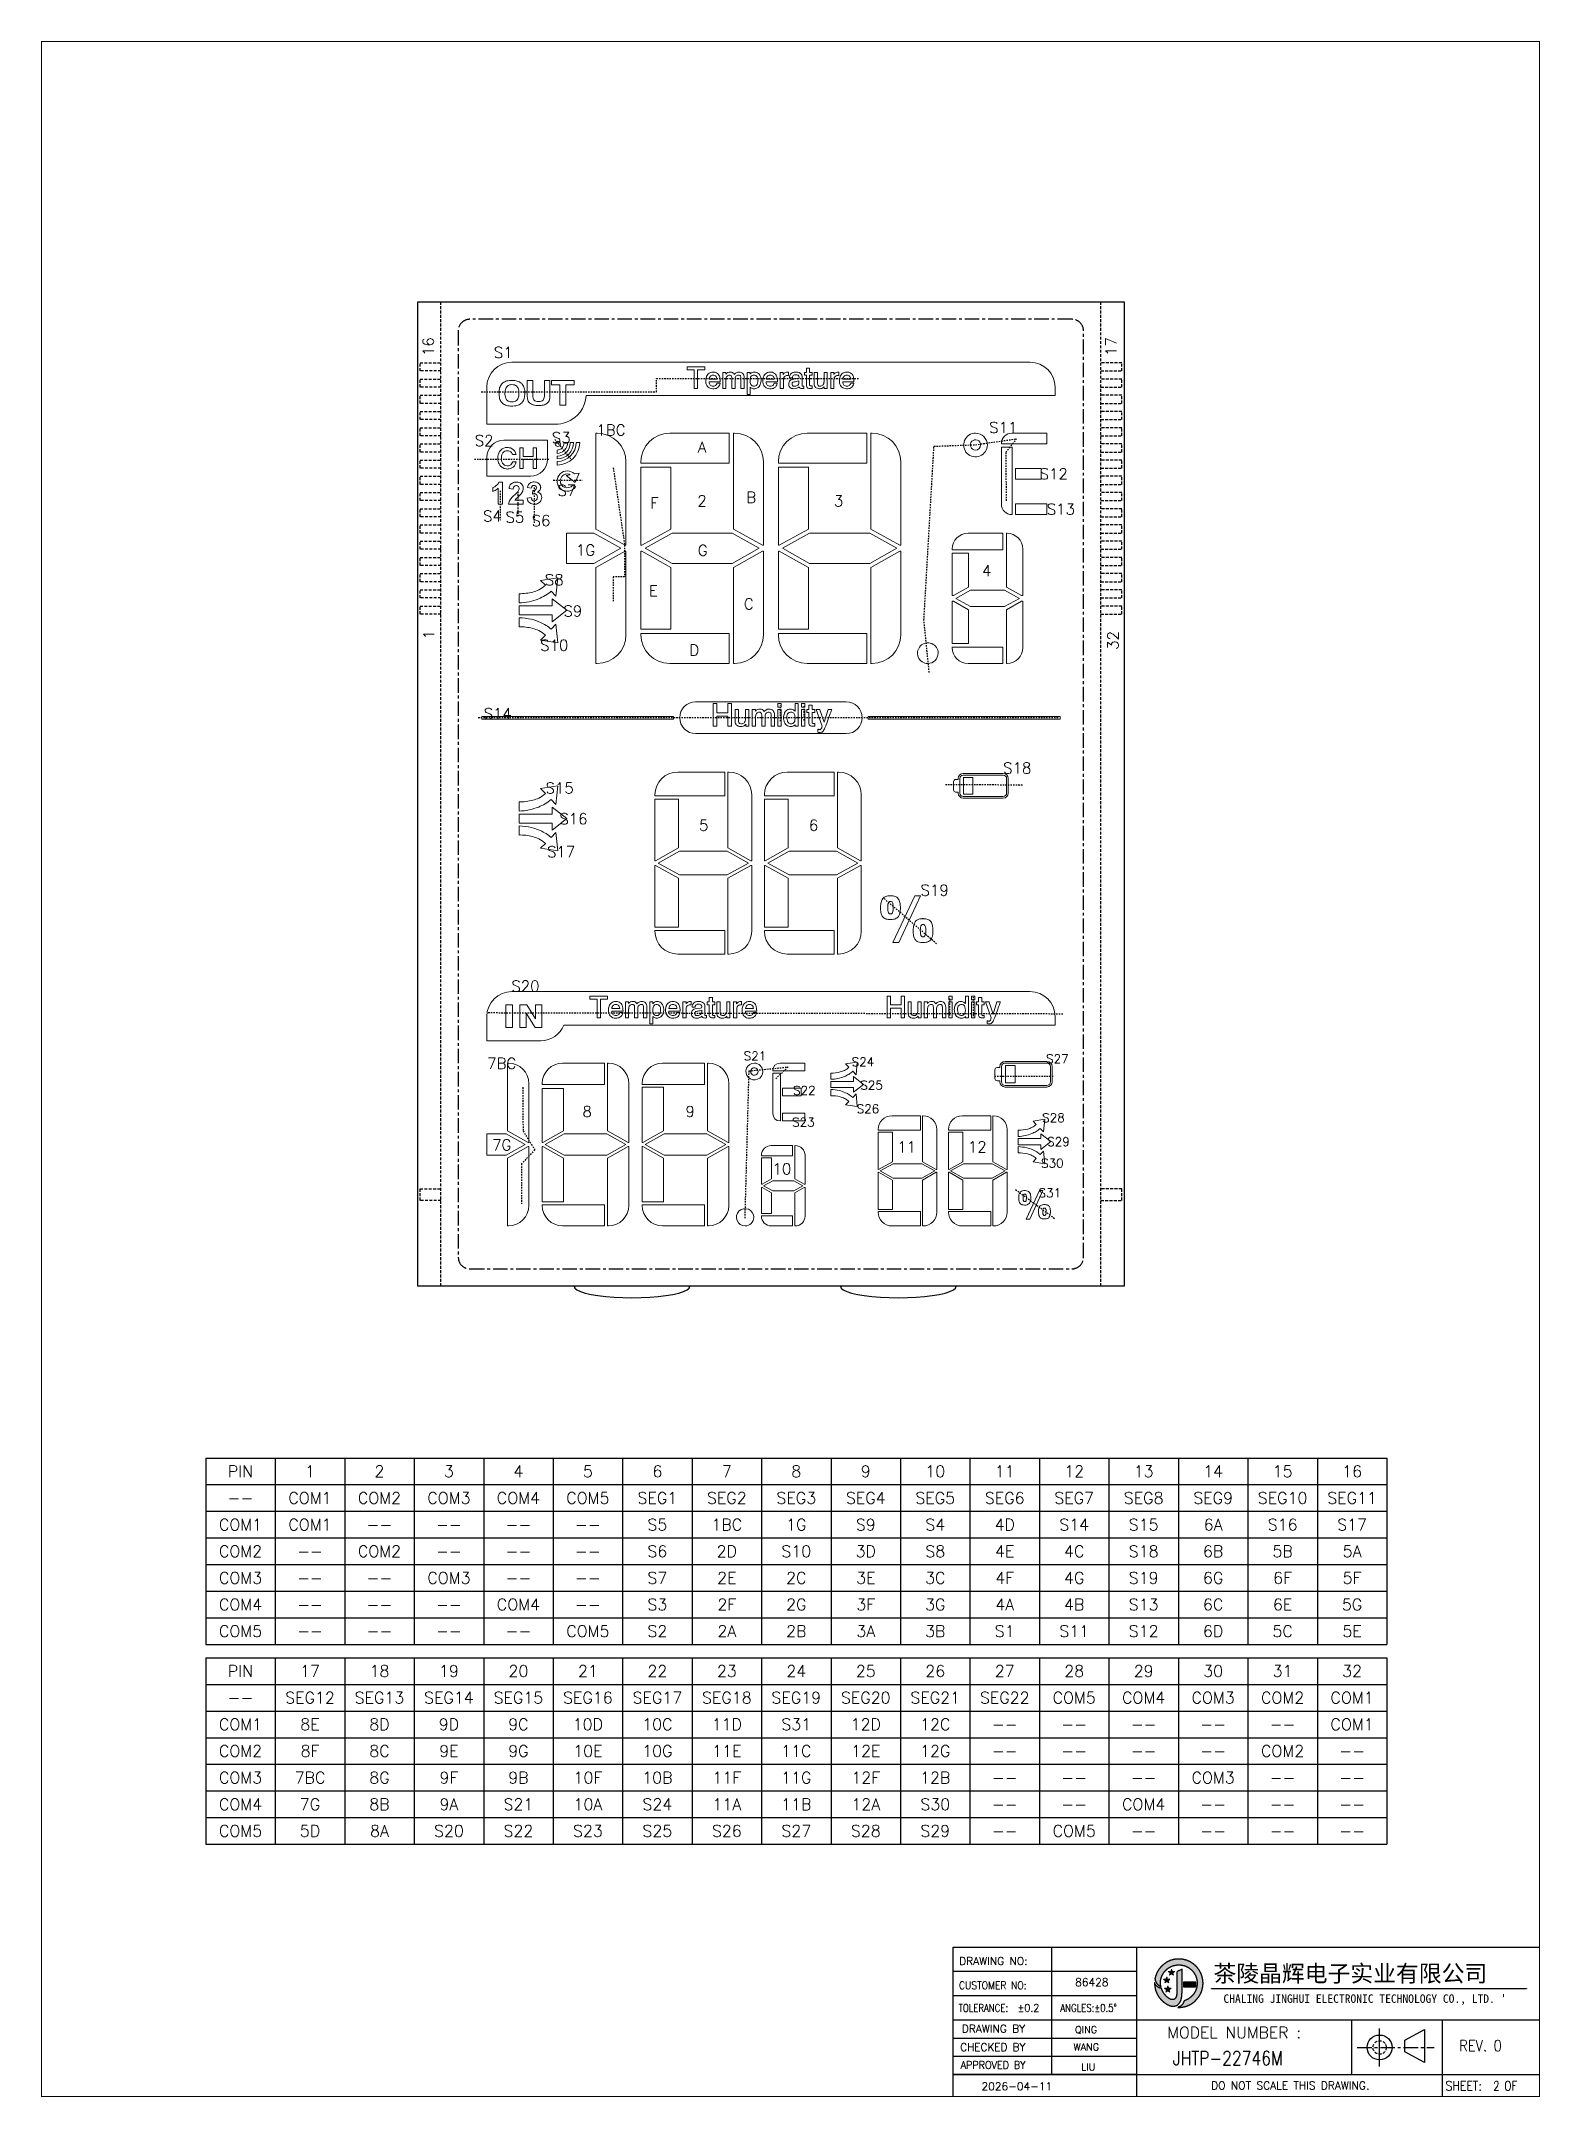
# Model space of a CAD drawing. Header units: millimetres. Extents: x 406 to 1082, y -777 to -474.
# Drawn here: x 579 to 708.4, y -776.6 to -599 of the extents above; entities that cross this region are included whole.
import ezdxf
from ezdxf.enums import TextEntityAlignment as Align

# ---------------------------------------------------------------- set-up
doc = ezdxf.new("R2010")
doc.units = ezdxf.units.MM
doc.linetypes.add('CENTER', pattern=[2, 1.25, -0.25, 0.25, -0.25])
doc.linetypes.add('HIDDEN', pattern=[0.375, 0.25, -0.125])
for name, color, linetype in [('C', 1, 'Continuous'), ('DL', 11, 'Continuous'), ('s', 42, 'Continuous'), ('SPEC', 2, 'Continuous'), ('图层 1', 7, 'Continuous')]:
    doc.layers.add(name, color=color, linetype=linetype)
doc.styles.add('1', font='simhei_0.ttf', dxfattribs={"height": 3})
doc.styles.add('ROMANS', font='ROMANS.shx')
doc.styles.add('SSSoft_Log', font='Romans')

msp = doc.modelspace()

# ---------------------------------------------------------------- texts
at = {"style": 'ROMANS'}
for s, height, p in [('16', 0.9457, (612.397, -625.407)), ('17', 0.9457, (671.372, -625.407)), ('1', 0.946, (612.449, -650.283)), ('32', 0.9457, (671.532, -650.78))]:
    msp.add_text(s, height=height, rotation=90, dxfattribs=at).set_placement(p, align=Align.MIDDLE)
at = {"color": 1, "style": 'SSSoft_Log'}
for p in [(596.186, -722.539), (596.186, -739.789)]:
    msp.add_text('PIN', height=1, dxfattribs=at).set_placement(p, align=Align.MIDDLE)
at = {"style": 'SSSoft_Log'}
for s, p in [('1', (602.186, -722.539)), ('2', (608.186, -722.539)), ('3', (614.186, -722.539)), ('4', (620.186, -722.539)), ('5', (626.186, -722.539)), ('6', (632.186, -722.539)), ('7', (638.186, -722.539)), ('8', (644.186, -722.539)), ('9', (650.186, -722.539)), ('10', (656.186, -722.539)), ('11', (662.186, -722.539)), ('12', (668.186, -722.539)), ('13', (674.186, -722.539)), ('14', (680.186, -722.539)), ('15', (686.186, -722.539)), ('16', (692.186, -722.539)), ('COM1', (602.186, -724.839)), ('COM2', (608.186, -724.839)), ('COM3', (614.186, -724.839)), ('COM4', (620.186, -724.839)), ('COM5', (626.186, -724.839)), ('SEG1', (632.186, -724.839)), ('SEG2', (638.186, -724.839)), ('SEG3', (644.186, -724.839)), ('SEG4', (650.186, -724.839)), ('SEG5', (656.186, -724.839)), ('SEG6', (662.186, -724.839)), ('SEG7', (668.186, -724.839)), ('SEG8', (674.186, -724.839)), ('SEG9', (680.186, -724.839)), ('SEG10', (686.186, -724.839)), ('SEG11', (692.186, -724.839)), ('--', (596.186, -724.839)), ('COM1', (596.186, -727.139)), ('COM1', (602.186, -727.139)), ('--', (608.186, -727.139)), ('--', (614.186, -727.139)), ('--', (620.186, -727.139)), ('--', (626.186, -727.139)), ('S5', (632.186, -727.139)), ('1BC', (638.186, -727.139)), ('1G', (644.186, -727.139)), ('S9', (650.186, -727.139)), ('S4', (656.186, -727.139)), ('4D', (662.186, -727.139)), ('S14', (668.186, -727.139)), ('S15', (674.186, -727.139)), ('6A', (680.186, -727.139)), ('S16', (686.186, -727.139)), ('S17', (692.186, -727.139)), ('COM2', (596.186, -729.439)), ('--', (602.186, -729.439)), ('COM2', (608.186, -729.439)), ('--', (614.186, -729.439)), ('--', (620.186, -729.439)), ('--', (626.186, -729.439)), ('S6', (632.186, -729.439)), ('2D', (638.186, -729.439)), ('S10', (644.186, -729.439)), ('3D', (650.186, -729.439)), ('S8', (656.186, -729.439)), ('4E', (662.186, -729.439)), ('4C', (668.186, -729.439)), ('S18', (674.186, -729.439)), ('6B', (680.186, -729.439)), ('5B', (686.186, -729.439)), ('5A', (692.186, -729.439)), ('COM3', (596.186, -731.739)), ('COM3', (614.186, -731.739)), ('S7', (632.186, -731.739)), ('2E', (638.186, -731.739)), ('2C', (644.186, -731.739)), ('3E', (650.186, -731.739)), ('3C', (656.186, -731.739)), ('4F', (662.186, -731.739)), ('4G', (668.186, -731.739)), ('S19', (674.186, -731.739)), ('6G', (680.186, -731.739)), ('6F', (686.186, -731.739)), ('5F', (692.186, -731.739)), ('--', (602.186, -731.739)), ('--', (608.186, -731.739)), ('--', (620.186, -731.739)), ('--', (626.186, -731.739)), ('COM4', (596.186, -734.039)), ('--', (602.186, -734.039)), ('--', (608.186, -734.039)), ('--', (614.186, -734.039)), ('COM4', (620.186, -734.039)), ('--', (626.186, -734.039)), ('S3', (632.186, -734.039)), ('2F', (638.186, -734.039)), ('2G', (644.186, -734.039)), ('3F', (650.186, -734.039)), ('3G', (656.186, -734.039)), ('4A', (662.186, -734.039)), ('4B', (668.186, -734.039)), ('S13', (674.186, -734.039)), ('6C', (680.186, -734.039)), ('6E', (686.186, -734.039)), ('5G', (692.186, -734.039)), ('COM5', (596.186, -736.339)), ('--', (602.186, -736.339)), ('--', (608.186, -736.339)), ('--', (614.186, -736.339)), ('--', (620.186, -736.339)), ('COM5', (626.186, -736.339)), ('S2', (632.186, -736.339)), ('2A', (638.186, -736.339)), ('2B', (644.186, -736.339)), ('3A', (650.186, -736.339)), ('3B', (656.186, -736.339)), ('S1', (662.186, -736.339)), ('S11', (668.186, -736.339)), ('S12', (674.186, -736.339)), ('6D', (680.186, -736.339)), ('5C', (686.186, -736.339)), ('5E', (692.186, -736.339)), ('17', (602.186, -739.789)), ('18', (608.186, -739.789)), ('19', (614.186, -739.789)), ('20', (620.186, -739.789)), ('21', (626.186, -739.789)), ('22', (632.186, -739.789)), ('23', (638.186, -739.789)), ('24', (644.186, -739.789)), ('25', (650.186, -739.789)), ('26', (656.186, -739.789)), ('27', (662.186, -739.789)), ('28', (668.186, -739.789)), ('29', (674.186, -739.789)), ('30', (680.186, -739.789)), ('31', (686.186, -739.789)), ('32', (692.186, -739.789)), ('SEG12', (602.186, -742.089)), ('SEG13', (608.186, -742.089)), ('SEG14', (614.186, -742.089)), ('SEG15', (620.186, -742.089)), ('SEG16', (626.186, -742.089)), ('SEG17', (632.186, -742.089)), ('SEG18', (638.186, -742.089)), ('SEG19', (644.186, -742.089)), ('SEG20', (650.186, -742.089)), ('SEG21', (656.186, -742.089)), ('SEG22', (662.186, -742.089)), ('COM5', (668.186, -742.089)), ('COM4', (674.186, -742.089)), ('COM3', (680.186, -742.089)), ('COM2', (686.186, -742.089)), ('COM1', (692.186, -742.089)), ('--', (596.186, -742.089)), ('COM1', (596.186, -744.389)), ('8E', (602.186, -744.389)), ('8D', (608.186, -744.389)), ('9D', (614.186, -744.389)), ('9C', (620.186, -744.389)), ('10D', (626.186, -744.389)), ('10C', (632.186, -744.389)), ('11D', (638.186, -744.389)), ('S31', (644.186, -744.389)), ('12D', (650.186, -744.389)), ('12C', (656.186, -744.389)), ('--', (662.186, -744.389)), ('--', (668.186, -744.389)), ('--', (674.186, -744.389)), ('--', (680.186, -744.389)), ('--', (686.186, -744.389)), ('COM1', (692.186, -744.389)), ('COM2', (596.186, -746.689)), ('8F', (602.186, -746.689)), ('8C', (608.186, -746.689)), ('9E', (614.186, -746.689)), ('9G', (620.186, -746.689)), ('10E', (626.186, -746.689)), ('10G', (632.186, -746.689)), ('11E', (638.186, -746.689)), ('11C', (644.186, -746.689)), ('12E', (650.186, -746.689)), ('12G', (656.186, -746.689)), ('--', (662.186, -746.689)), ('--', (668.186, -746.689)), ('--', (674.186, -746.689)), ('--', (680.186, -746.689)), ('COM2', (686.186, -746.689)), ('--', (692.186, -746.689)), ('COM3', (596.186, -748.989)), ('7BC', (602.186, -748.989)), ('8G', (608.186, -748.989)), ('9F', (614.186, -748.989)), ('9B', (620.186, -748.989)), ('10F', (626.186, -748.989)), ('10B', (632.186, -748.989)), ('11F', (638.186, -748.989)), ('11G', (644.186, -748.989)), ('12F', (650.186, -748.989)), ('12B', (656.186, -748.989)), ('--', (662.186, -748.989)), ('--', (668.186, -748.989)), ('--', (674.186, -748.989)), ('COM3', (680.186, -748.989)), ('--', (686.186, -748.989)), ('--', (692.186, -748.989)), ('COM4', (596.186, -751.289)), ('7G', (602.186, -751.289)), ('8B', (608.186, -751.289)), ('9A', (614.186, -751.289)), ('S21', (620.186, -751.289)), ('10A', (626.186, -751.289)), ('S24', (632.186, -751.289)), ('11A', (638.186, -751.289)), ('11B', (644.186, -751.289)), ('12A', (650.186, -751.289)), ('S30', (656.186, -751.289)), ('COM4', (674.186, -751.289)), ('--', (662.186, -751.289)), ('--', (668.186, -751.289)), ('--', (680.186, -751.289)), ('--', (686.186, -751.289)), ('--', (692.186, -751.289)), ('COM5', (596.186, -753.589)), ('5D', (602.186, -753.589)), ('8A', (608.186, -753.589)), ('S20', (614.186, -753.589)), ('S22', (620.186, -753.589)), ('S23', (626.186, -753.589)), ('S25', (632.186, -753.589)), ('S26', (638.186, -753.589)), ('S27', (644.186, -753.589)), ('S28', (650.186, -753.589)), ('S29', (656.186, -753.589)), ('--', (662.186, -753.589)), ('COM5', (668.186, -753.589)), ('--', (674.186, -753.589)), ('--', (680.186, -753.589)), ('--', (686.186, -753.589)), ('--', (692.186, -753.589))]:
    msp.add_text(s, height=1, dxfattribs=at).set_placement(p, align=Align.MIDDLE)
at = {"layer": 'DL', "linetype": 'HIDDEN', "style": 'ROMANS'}
for s, height, p in [('S1', 0.9457, (618.879, -625.911)), ('S11', 0.9457, (662.062, -632.395)), ('S2', 0.9457, (617.227, -633.525)), ('S3', 0.9457, (623.888, -633.283)), ('1BC', 0.9457, (628.18, -632.61)), ('A', 0.946, (636.042, -634.091)), ('S12', 0.9457, (666.418, -636.394)), ('S7', 0.9457, (624.374, -637.826)), ('F', 0.946, (631.935, -638.923)), ('2', 0.946, (636.042, -638.732)), ('B', 0.946, (640.295, -638.429)), ('3', 0.946, (647.834, -638.732)), ('S13', 0.9457, (667.034, -639.445)), ('S4', 0.9457, (617.944, -640.036)), ('S5', 0.9457, (619.883, -640.135)), ('S6', 0.9457, (622.139, -640.434)), ('1G', 0.9457, (625.98, -642.982)), ('G', 0.946, (636.102, -643.002)), ('4', 0.946, (660.643, -644.767)), ('S8', 0.9457, (623.279, -645.547)), ('E', 0.946, (631.832, -646.499)), ('S9', 0.9457, (624.887, -648.241)), ('C', 0.946, (640.08, -647.629)), ('S10', 0.9457, (623.287, -651.2)), ('D', 0.946, (635.378, -651.614)), ('S14', 0.9457, (618.409, -657.104)), ('S18', 0.9457, (663.268, -661.803)), ('S15', 0.9457, (623.751, -663.529)), ('S16', 0.9457, (624.94, -666.185)), ('5', 0.946, (636.195, -666.743)), ('6', 0.946, (645.675, -666.743)), ('S17', 0.9457, (623.878, -669.029)), ('S19', 0.9457, (656.135, -672.351)), ('S20', 0.9457, (620.793, -680.634)), ('7BC', 0.9457, (618.744, -687.31)), ('S21', 0.7565, (640.612, -686.662)), ('S24', 0.7565, (649.942, -687.171)), ('S27', 0.7565, (666.727, -686.917)), ('S25', 0.7565, (650.687, -689.18)), ('S22', 0.7565, (644.881, -689.643)), ('8', 0.946, (626.123, -691.463)), ('9', 0.946, (635.018, -691.463)), ('S23', 0.7565, (644.798, -692.39)), ('S26', 0.7565, (650.372, -691.235)), ('S28', 0.7565, (666.395, -692.001)), ('7G', 0.9457, (618.744, -694.348)), ('11', 0.9457, (653.726, -694.517)), ('12', 0.9457, (659.817, -694.517)), ('S29', 0.7565, (666.829, -694.071)), ('S30', 0.7565, (666.302, -695.929)), ('10', 0.9457, (642.941, -696.419)), ('S31', 0.7565, (666.084, -698.492))]:
    msp.add_text(s, height=height, dxfattribs=at).set_placement(p, align=Align.MIDDLE)
at = {"layer": 'SPEC', "style": 'ROMANS'}
for s, height, p in [('DRAWING NO:', 0.67365, (658.241, -765.168)), ('DRAWING BY', 0.6736, (658.469, -771.012)), ('MODEL NUMBER :', 0.98452, (676.228, -771.498)), ('DO NOT SCALE THIS DRAWING.', 0.67365, (680.021, -775.913))]:
    msp.add_text(s, height=height, dxfattribs=at).set_placement(p)
for s, height, width, p in [('CUSTOMER NO:', 0.67365, 0.86, (658.241, -767.264)), ('TOLERANCE:', 0.6736, 0.8, (658.204, -769.213)), ('%%P0.2', 0.6736, 0.9, (663.306, -769.213)), ('ANGLES:%%P0.5%%D', 0.67365, 0.8, (666.991, -769.213)), ('CHECKED BY', 0.6736, 0.98, (658.346, -772.604)), ('APPROVED BY', 0.67365, 0.9, (658.378, -774.139)), ('SHEET:', 0.8084, 0.85, (700.26, -776.013)), ('OF', 0.8084, 0.8, (705.339, -776.013))]:
    msp.add_text(s, height=height, dxfattribs=dict(at, width=width)).set_placement(p)
at = {"layer": 'SPEC', "color": 120, "style": 'ROMANS'}
for s, height, p in [('86428', 0.6736, (668.266, -766.992)), ('QING', 0.6095, (668.263, -771.069)), ('WANG', 0.6095, (668.118, -772.554)), ('LIU', 0.6095, (668.786, -774.279)), ('2026-04-11', 0.6736, (660.178, -775.988))]:
    msp.add_text(s, height=height, dxfattribs=at).set_placement(p)
for s, height, width, p in [('REV. 0', 0.9701, 0.85, (701.441, -772.621)), ('JHTP-22746M', 1.23065, 0.8, (676.702, -773.829)), ('2', 0.808, 0.8, (704.372, -776.013))]:
    msp.add_text(s, height=height, dxfattribs=dict(at, width=width)).set_placement(p)

# ---------------------------------------------------------------- blocks, each defined once
blk = doc.blocks.new('1')
h = blk.add_hatch(color=150)
h.set_gradient(color1=(44, 122, 246), color2=(30, 113, 246), rotation=15, tint=0.18, name='INVCYLINDER')
edge = h.paths.add_edge_path()
edge.add_spline(control_points=[(4.1, 1.76), (4.1, 1.76), (4.1, 1.76), (4.1, 1.76), (4.1, 1.76), (4.1, 1.77), (4.1, 1.77), (4.15, 1.87), (4.18, 1.95), (4.2, 2.01), (4.2, 2.02), (4.21, 2.03), (4.21, 2.05), (4.21, 2.05), (4.21, 2.05), (4.21, 2.05), (4.24, 2.17), (4.27, 2.31), (4.3, 2.48), (4.3, 2.48), (4.3, 2.5), (4.3, 2.5), (4.33, 2.7), (4.35, 2.93), (4.36, 3.19), (4.36, 3.19), (4.36, 3.22), (4.36, 3.22), (4.38, 3.48), (4.39, 3.76), (4.39, 4.04), (4.39, 4.28), (4.39, 4.53), (4.39, 4.76), (4.39, 5.15), (4.38, 5.52), (4.37, 5.83), (4.37, 6.11), (4.36, 6.34), (4.36, 6.46), (4.36, 6.46), (4.37, 6.77), (4.37, 6.77), (4.37, 6.77), (4.09, 6.65), (4.09, 6.65), (4.04, 6.63), (4.01, 6.61), (3.97, 6.59), (3.94, 6.58), (3.89, 6.56), (3.88, 6.55), (3.76, 6.54), (3.55, 6.48), (3.55, 6.17), (3.55, 6.17), (3.55, 5.89), (3.55, 5.89), (3.55, 5.46), (3.55, 4.62), (3.54, 3.94), (3.54, 3.48), (3.54, 3.15), (3.54, 3.01), (3.54, 2.97), (3.54, 2.94), (3.53, 2.93), (3.5, 2.68), (3.46, 2.41), (3.28, 2.22), (3.16, 2.1), (3.03, 2.05), (2.88, 2.05), (2.74, 2.05), (2.59, 2.09), (2.42, 2.19), (1.9, 2.49), (1.51, 2.95), (1.24, 3.59), (1.2, 3.67), (1.18, 3.75), (1.15, 3.83), (0.62, 3.82), (0.27, 4.33), (0.27, 4.33), (0.18, 4.46), (0.12, 4.58), (0.09, 4.68), (0.09, 4.66), (0.09, 4.63), (0.09, 4.61), (0.09, 3.04), (1.07, 1.62), (2.54, 1.08), (2.54, 1.08), (2.88, 1.01), (3.12, 1.04), (3.67, 1.09), (3.96, 1.47), (4.1, 1.76)], knot_values=[0, 0, 0, 0, 1, 1, 1, 2, 2, 2, 3, 3, 3, 4, 4, 4, 5, 5, 5, 6, 6, 6, 7, 7, 7, 8, 8, 8, 9, 9, 9, 10, 10, 10, 11, 11, 11, 12, 12, 12, 13, 13, 13, 14, 14, 14, 15, 15, 15, 16, 16, 16, 17, 17, 17, 18, 18, 18, 19, 19, 19, 20, 20, 20, 21, 21, 21, 22, 22, 22, 23, 23, 23, 24, 24, 24, 25, 25, 25, 26, 26, 26, 27, 27, 27, 28, 28, 28, 29, 29, 29, 30, 30, 30, 31, 31, 31, 32, 32, 32, 33, 33, 33, 33], degree=3, periodic=0)
h = blk.add_hatch(color=150)
h.set_gradient(color1=(59, 131, 247), color2=(30, 113, 246), rotation=15, tint=0.18, name='INVCYLINDER')
edge = h.paths.add_edge_path()
edge.add_spline(control_points=[(6.25, 1.71), (6.31, 1.76), (7.01, 2.45), (7.2, 2.88), (7.47, 3.41), (7.62, 4.01), (7.62, 4.61), (7.62, 4.71), (7.61, 4.82), (7.6, 4.93), (7.52, 5.87), (7.1, 6.74), (6.41, 7.38), (5.71, 8.02), (4.8, 8.37), (3.85, 8.37), (2.15, 8.37), (0.7, 7.23), (0.24, 5.68), (0.24, 5.68), (0.14, 5.35), (0.14, 5.35), (0.15, 5.24), (0.17, 4.93), (0.47, 4.5), (0.62, 4.29), (0.9, 4.17), (1.1, 4.08), (1, 4.3), (1, 4.63), (1, 4.78), (1.09, 6.28), (2.34, 7.47), (3.85, 7.47), (4.48, 7.47), (5.08, 7.26), (5.58, 6.88), (5.91, 6.64), (6.18, 6.32), (6.37, 5.96), (6.57, 5.6), (6.68, 5.18), (6.71, 4.76), (6.71, 4.71), (6.71, 4.66), (6.71, 4.61), (6.71, 4.42), (6.69, 4.23), (6.65, 4.04), (6.65, 4.04), (6.65, 4.04), (6.65, 4.03), (6.46, 3.11), (5.83, 2.33), (4.95, 1.97), (4.86, 1.93), (4.77, 1.9), (4.68, 1.87), (4.64, 1.69), (4.46, 1.07), (3.68, 0.85), (3.74, 0.84), (3.8, 0.84), (3.85, 0.84), (4.73, 0.84), (5.58, 1.15), (6.25, 1.71)], knot_values=[0, 0, 0, 0, 1, 1, 1, 2, 2, 2, 3, 3, 3, 4, 4, 4, 5, 5, 5, 6, 6, 6, 7, 7, 7, 8, 8, 8, 9, 9, 9, 10, 10, 10, 11, 11, 11, 12, 12, 12, 13, 13, 13, 14, 14, 14, 15, 15, 15, 16, 16, 16, 17, 17, 17, 18, 18, 18, 19, 19, 19, 20, 20, 20, 21, 21, 21, 22, 22, 22, 22], degree=3, periodic=0)
h = blk.add_hatch(color=150)
h.set_gradient(color1=(40, 119, 246), color2=(10, 96, 235), centered=1, tint=0.79, name='SPHERICAL')
edge = h.paths.add_edge_path()
edge.add_spline(control_points=[(6.51, 4.76), (6.51, 4.76), (4.58, 4.76), (4.58, 4.76), (4.59, 4.53), (4.59, 4.28), (4.58, 4.04), (4.58, 4.04), (6.46, 4.04), (6.46, 4.04), (6.5, 4.23), (6.52, 4.42), (6.52, 4.61), (6.52, 4.66), (6.52, 4.71), (6.51, 4.76)], knot_values=[0, 0, 0, 0, 1, 1, 1, 2, 2, 2, 3, 3, 3, 4, 4, 4, 5, 5, 5, 5], degree=3, periodic=0)
h = blk.add_hatch(color=150)
h.set_gradient(color1=(59, 131, 247), color2=(30, 113, 246), rotation=15, tint=0.18, name='INVCYLINDER')
h.paths.add_polyline_path([(8.96, 3.74), (8.96, 3.8), (57.96, 3.8), (57.96, 3.74)])
at = {"layer": 's', "true_color": 0xe50011}
h = blk.add_hatch(color=12, dxfattribs=at)
h.dxf.hatch_style = 2
h.paths.add_polyline_path([(2.72, 6.8), (2.85, 6.45), (3.22, 6.44), (2.92, 6.21), (3.03, 5.85), (2.72, 6.06), (2.41, 5.85), (2.52, 6.21), (2.22, 6.44), (2.59, 6.45)])
h = blk.add_hatch(color=12, dxfattribs=at)
h.dxf.hatch_style = 2
h.paths.add_polyline_path([(2.15, 4.18), (2.28, 3.83), (2.65, 3.82), (2.35, 3.59), (2.46, 3.23), (2.15, 3.44), (1.84, 3.23), (1.95, 3.59), (1.65, 3.82), (2.02, 3.83)])
at = {"layer": '图层 1', "true_color": 0xe50011}
h = blk.add_hatch(color=12, dxfattribs=at)
h.dxf.hatch_style = 2
h.paths.add_polyline_path([(1.98, 5.59), (2.1, 5.24), (2.47, 5.23), (2.18, 5), (2.28, 4.65), (1.98, 4.85), (1.67, 4.65), (1.77, 5), (1.48, 5.23), (1.85, 5.24)])
at = {"color": 152, "true_color": 0x0852c9}
for points in [[(4.1, 1.76), (4.1, 1.76), (4.1, 1.77), (4.12, 1.8), (4.13, 1.84), (4.15, 1.87), (4.16, 1.9), (4.17, 1.94), (4.19, 1.97), (4.2, 2.01), (4.2, 2.01), (4.21, 2.04), (4.21, 2.05), (4.21, 2.05), (4.22, 2.09), (4.23, 2.12), (4.24, 2.16), (4.25, 2.19), (4.25, 2.23), (4.26, 2.27), (4.27, 2.3), (4.27, 2.34), (4.28, 2.37), (4.29, 2.41), (4.29, 2.44), (4.3, 2.48), (4.3, 2.48), (4.3, 2.5), (4.3, 2.54), (4.31, 2.57), (4.31, 2.61), (4.32, 2.64), (4.32, 2.68), (4.33, 2.72), (4.33, 2.75), (4.33, 2.79), (4.34, 2.82), (4.34, 2.86), (4.34, 2.9), (4.35, 2.93), (4.35, 2.97), (4.35, 3), (4.35, 3.04), (4.36, 3.08), (4.36, 3.11), (4.36, 3.15), (4.36, 3.18), (4.36, 3.19), (4.36, 3.22), (4.37, 3.26), (4.37, 3.29), (4.37, 3.33), (4.37, 3.37), (4.37, 3.4), (4.38, 3.44), (4.38, 3.47), (4.38, 3.51), (4.38, 3.55), (4.38, 3.58), (4.38, 3.62), (4.38, 3.65), (4.38, 3.69), (4.39, 3.73), (4.39, 3.76), (4.39, 3.8), (4.39, 3.83), (4.39, 3.87), (4.39, 3.91), (4.39, 3.94), (4.39, 3.98), (4.39, 4.02), (4.39, 4.04), (4.39, 4.08), (4.39, 4.12), (4.39, 4.15), (4.39, 4.19), (4.39, 4.22), (4.39, 4.26), (4.39, 4.3), (4.39, 4.33), (4.39, 4.37), (4.39, 4.4), (4.39, 4.44), (4.39, 4.48), (4.39, 4.51), (4.39, 4.55), (4.39, 4.58), (4.39, 4.62), (4.39, 4.66), (4.39, 4.69), (4.39, 4.73), (4.39, 4.76), (4.39, 4.8), (4.39, 4.83), (4.39, 4.87), (4.39, 4.9), (4.39, 4.94), (4.39, 4.98), (4.39, 5.01), (4.39, 5.05), (4.39, 5.08), (4.39, 5.12), (4.39, 5.16), (4.39, 5.19), (4.39, 5.23), (4.39, 5.26), (4.39, 5.3), (4.38, 5.34), (4.38, 5.37), (4.38, 5.41), (4.38, 5.45), (4.38, 5.48), (4.38, 5.52), (4.38, 5.55), (4.38, 5.59), (4.38, 5.63), (4.38, 5.66), (4.38, 5.7), (4.38, 5.73), (4.38, 5.77), (4.37, 5.81), (4.37, 5.83), (4.37, 5.87), (4.37, 5.9), (4.37, 5.94), (4.37, 5.97), (4.37, 6.01), (4.37, 6.05), (4.37, 6.08), (4.37, 6.12), (4.37, 6.15), (4.37, 6.19), (4.37, 6.23), (4.37, 6.26), (4.36, 6.3), (4.36, 6.33), (4.36, 6.37), (4.36, 6.41), (4.36, 6.44), (4.36, 6.46), (4.37, 6.77), (4.09, 6.65), (4.05, 6.63), (4.02, 6.62), (3.99, 6.6), (3.97, 6.59), (3.94, 6.58), (3.9, 6.56), (3.88, 6.55), (3.84, 6.55), (3.81, 6.54), (3.77, 6.53), (3.74, 6.52), (3.71, 6.5), (3.68, 6.48), (3.65, 6.46), (3.63, 6.43), (3.61, 6.4), (3.59, 6.37), (3.57, 6.34), (3.56, 6.31), (3.55, 6.27), (3.55, 6.24), (3.55, 6.2), (3.55, 6.17), (3.55, 5.89), (3.55, 5.85), (3.55, 5.82), (3.55, 5.78), (3.55, 5.74), (3.55, 5.71), (3.55, 5.67), (3.55, 5.64), (3.55, 5.6), (3.55, 5.56), (3.55, 5.53), (3.55, 5.49), (3.55, 5.46), (3.55, 5.42), (3.55, 5.38), (3.55, 5.35), (3.55, 5.31), (3.55, 5.28), (3.55, 5.24), (3.55, 5.2), (3.55, 5.17), (3.55, 5.13), (3.55, 5.1), (3.55, 5.06), (3.55, 5.02), (3.55, 4.99), (3.55, 4.95), (3.55, 4.92), (3.55, 4.88), (3.55, 4.84), (3.55, 4.81), (3.55, 4.77), (3.55, 4.73), (3.55, 4.7), (3.55, 4.66), (3.55, 4.63), (3.55, 4.59), (3.55, 4.55), (3.55, 4.52), (3.55, 4.48), (3.55, 4.45), (3.55, 4.41), (3.55, 4.37), (3.55, 4.34), (3.55, 4.3), (3.55, 4.27), (3.55, 4.23), (3.55, 4.19), (3.55, 4.16), (3.55, 4.12), (3.55, 4.09), (3.55, 4.05), (3.55, 4.01), (3.54, 3.98), (3.54, 3.94), (3.54, 3.91), (3.54, 3.87), (3.54, 3.84), (3.54, 3.8), (3.54, 3.76), (3.54, 3.73), (3.54, 3.69), (3.54, 3.66), (3.54, 3.62), (3.54, 3.58), (3.54, 3.55), (3.54, 3.51), (3.54, 3.48), (3.54, 3.44), (3.54, 3.4), (3.54, 3.37), (3.54, 3.33), (3.54, 3.3), (3.54, 3.26), (3.54, 3.22), (3.54, 3.19), (3.54, 3.15), (3.54, 3.12), (3.54, 3.08), (3.54, 3.04), (3.54, 3.01), (3.54, 3.01), (3.54, 2.97), (3.53, 2.93), (3.53, 2.93), (3.53, 2.9), (3.53, 2.86), (3.52, 2.82), (3.51, 2.79), (3.51, 2.75), (3.5, 2.72), (3.5, 2.68), (3.49, 2.65), (3.48, 2.61), (3.47, 2.58), (3.46, 2.54), (3.45, 2.51), (3.43, 2.48), (3.42, 2.44), (3.41, 2.41), (3.39, 2.38), (3.37, 2.35), (3.35, 2.32), (3.33, 2.29), (3.31, 2.26), (3.28, 2.23), (3.28, 2.22), (3.25, 2.2), (3.22, 2.17), (3.2, 2.15), (3.17, 2.13), (3.14, 2.11), (3.1, 2.09), (3.07, 2.08), (3.04, 2.07), (3, 2.06), (2.97, 2.05), (2.93, 2.05), (2.9, 2.05), (2.88, 2.05), (2.84, 2.05), (2.81, 2.05), (2.77, 2.05), (2.73, 2.06), (2.7, 2.07), (2.66, 2.08), (2.63, 2.09), (2.6, 2.1), (2.56, 2.12), (2.53, 2.13), (2.5, 2.15), (2.47, 2.16), (2.43, 2.18), (2.42, 2.19), (2.39, 2.21), (2.36, 2.22), (2.33, 2.24), (2.3, 2.26), (2.27, 2.28), (2.24, 2.3), (2.21, 2.32), (2.18, 2.35), (2.15, 2.37), (2.12, 2.39), (2.1, 2.41), (2.07, 2.43), (2.04, 2.46), (2.01, 2.48), (1.99, 2.5), (1.96, 2.53), (1.93, 2.55), (1.91, 2.58), (1.88, 2.6), (1.86, 2.63), (1.83, 2.66), (1.81, 2.68), (1.78, 2.71), (1.76, 2.74), (1.73, 2.76), (1.71, 2.79), (1.69, 2.82), (1.67, 2.85), (1.64, 2.88), (1.62, 2.9), (1.6, 2.93), (1.58, 2.96), (1.56, 2.99), (1.54, 3.02), (1.52, 3.05), (1.5, 3.08), (1.48, 3.11), (1.46, 3.14), (1.44, 3.17), (1.43, 3.21), (1.41, 3.24), (1.39, 3.27), (1.37, 3.3), (1.36, 3.33), (1.34, 3.36), (1.33, 3.4), (1.31, 3.43), (1.29, 3.46), (1.28, 3.49), (1.26, 3.53), (1.25, 3.56), (1.24, 3.59), (1.23, 3.62), (1.21, 3.65), (1.2, 3.69), (1.19, 3.72), (1.17, 3.75), (1.16, 3.79), (1.15, 3.82), (1.15, 3.83), (1.11, 3.83), (1.08, 3.83), (1.04, 3.83), (1, 3.84), (0.97, 3.84), (0.93, 3.85), (0.9, 3.86), (0.86, 3.87), (0.83, 3.89), (0.8, 3.9), (0.76, 3.91), (0.73, 3.93), (0.7, 3.95), (0.67, 3.96), (0.64, 3.98), (0.61, 4), (0.58, 4.02), (0.55, 4.04), (0.52, 4.07), (0.49, 4.09), (0.47, 4.11), (0.44, 4.14), (0.41, 4.16), (0.39, 4.19), (0.36, 4.21), (0.34, 4.24), (0.32, 4.27), (0.29, 4.3), (0.27, 4.33), (0.27, 4.33), (0.25, 4.36), (0.23, 4.39), (0.21, 4.42), (0.19, 4.45), (0.17, 4.48), (0.16, 4.52), (0.14, 4.55), (0.13, 4.58), (0.11, 4.61), (0.1, 4.65), (0.09, 4.68), (0.09, 4.65), (0.09, 4.61), (0.09, 4.61), (0.09, 4.57), (0.09, 4.54), (0.09, 4.5), (0.09, 4.46), (0.09, 4.43), (0.09, 4.39), (0.09, 4.36), (0.1, 4.32), (0.1, 4.28), (0.1, 4.25), (0.11, 4.21), (0.11, 4.18), (0.12, 4.14), (0.12, 4.11), (0.13, 4.07), (0.13, 4.03), (0.14, 4), (0.14, 3.96), (0.15, 3.93), (0.16, 3.89), (0.16, 3.86), (0.17, 3.82), (0.18, 3.79), (0.19, 3.75), (0.19, 3.72), (0.2, 3.68), (0.21, 3.65), (0.22, 3.61), (0.23, 3.58), (0.24, 3.54), (0.25, 3.51), (0.26, 3.47), (0.27, 3.44), (0.29, 3.41), (0.3, 3.37), (0.31, 3.34), (0.32, 3.3), (0.33, 3.27), (0.35, 3.24), (0.36, 3.2), (0.37, 3.17), (0.39, 3.14), (0.4, 3.1), (0.42, 3.07), (0.43, 3.04), (0.45, 3), (0.46, 2.97), (0.48, 2.94), (0.5, 2.91), (0.51, 2.88), (0.53, 2.84), (0.55, 2.81), (0.56, 2.78), (0.58, 2.75), (0.6, 2.72), (0.62, 2.69), (0.64, 2.66), (0.65, 2.63), (0.67, 2.59), (0.69, 2.56), (0.71, 2.53), (0.73, 2.5), (0.75, 2.47), (0.77, 2.44), (0.79, 2.42), (0.82, 2.39), (0.84, 2.36), (0.86, 2.33), (0.88, 2.3), (0.9, 2.27), (0.93, 2.24), (0.95, 2.22), (0.97, 2.19), (0.99, 2.16), (1.02, 2.13), (1.04, 2.11), (1.07, 2.08), (1.09, 2.05), (1.12, 2.03), (1.14, 2), (1.16, 1.97), (1.19, 1.95), (1.22, 1.92), (1.24, 1.9), (1.27, 1.87), (1.29, 1.85), (1.32, 1.82), (1.35, 1.8), (1.37, 1.78), (1.4, 1.75), (1.43, 1.73), (1.46, 1.71), (1.48, 1.68), (1.51, 1.66), (1.54, 1.64), (1.57, 1.62), (1.6, 1.59), (1.63, 1.57), (1.66, 1.55), (1.69, 1.53), (1.71, 1.51), (1.74, 1.49), (1.77, 1.47), (1.8, 1.45), (1.83, 1.43), (1.87, 1.41), (1.9, 1.39), (1.93, 1.37), (1.96, 1.35), (1.99, 1.34), (2.02, 1.32), (2.05, 1.3), (2.08, 1.28), (2.12, 1.27), (2.15, 1.25), (2.18, 1.23), (2.21, 1.22), (2.24, 1.2), (2.28, 1.19), (2.31, 1.17), (2.34, 1.16), (2.38, 1.14), (2.41, 1.13), (2.44, 1.12), (2.48, 1.1), (2.51, 1.09), (2.54, 1.08), (2.58, 1.07), (2.61, 1.07), (2.65, 1.06), (2.68, 1.06), (2.72, 1.05), (2.76, 1.05), (2.79, 1.04), (2.83, 1.04), (2.86, 1.04), (2.9, 1.03), (2.93, 1.03), (2.97, 1.03), (3.01, 1.03), (3.04, 1.03), (3.08, 1.03), (3.12, 1.03), (3.12, 1.04), (3.16, 1.04), (3.19, 1.04), (3.23, 1.05), (3.26, 1.06), (3.3, 1.07), (3.33, 1.07), (3.37, 1.08), (3.4, 1.1), (3.44, 1.11), (3.47, 1.12), (3.5, 1.14), (3.53, 1.15), (3.57, 1.17), (3.6, 1.19), (3.63, 1.21), (3.66, 1.23), (3.69, 1.25), (3.72, 1.27), (3.74, 1.29), (3.77, 1.32), (3.8, 1.34), (3.82, 1.37), (3.85, 1.39), (3.87, 1.42), (3.9, 1.45), (3.92, 1.48), (3.94, 1.5), (3.96, 1.53), (3.98, 1.56), (4, 1.59), (4.02, 1.62), (4.04, 1.65), (4.06, 1.69), (4.08, 1.72), (4.09, 1.75)], [(6.25, 1.71), (6.28, 1.73), (6.31, 1.76), (6.33, 1.79), (6.36, 1.81), (6.38, 1.84), (6.41, 1.86), (6.43, 1.89), (6.46, 1.91), (6.48, 1.94), (6.51, 1.97), (6.53, 1.99), (6.56, 2.02), (6.58, 2.05), (6.6, 2.07), (6.63, 2.1), (6.65, 2.13), (6.68, 2.15), (6.7, 2.18), (6.72, 2.21), (6.75, 2.23), (6.77, 2.26), (6.79, 2.29), (6.82, 2.32), (6.84, 2.35), (6.86, 2.37), (6.89, 2.4), (6.91, 2.43), (6.93, 2.46), (6.95, 2.49), (6.97, 2.52), (6.99, 2.54), (7.02, 2.57), (7.04, 2.6), (7.06, 2.63), (7.08, 2.66), (7.1, 2.69), (7.11, 2.72), (7.13, 2.76), (7.15, 2.79), (7.17, 2.82), (7.18, 2.85), (7.2, 2.88), (7.21, 2.91), (7.23, 2.94), (7.24, 2.98), (7.26, 3.01), (7.27, 3.04), (7.29, 3.07), (7.3, 3.11), (7.32, 3.14), (7.33, 3.17), (7.35, 3.21), (7.36, 3.24), (7.37, 3.27), (7.38, 3.31), (7.4, 3.34), (7.41, 3.38), (7.42, 3.41), (7.43, 3.44), (7.44, 3.48), (7.45, 3.51), (7.46, 3.55), (7.47, 3.58), (7.48, 3.62), (7.49, 3.65), (7.5, 3.69), (7.51, 3.72), (7.52, 3.76), (7.53, 3.79), (7.53, 3.83), (7.54, 3.86), (7.55, 3.9), (7.56, 3.93), (7.56, 3.97), (7.57, 4), (7.57, 4.04), (7.58, 4.07), (7.58, 4.11), (7.59, 4.15), (7.59, 4.18), (7.6, 4.22), (7.6, 4.25), (7.6, 4.29), (7.61, 4.33), (7.61, 4.36), (7.61, 4.4), (7.61, 4.43), (7.62, 4.47), (7.62, 4.51), (7.62, 4.54), (7.62, 4.58), (7.62, 4.61), (7.62, 4.64), (7.62, 4.68), (7.62, 4.72), (7.61, 4.75), (7.61, 4.79), (7.61, 4.82), (7.61, 4.86), (7.61, 4.9), (7.6, 4.93), (7.6, 4.93), (7.6, 4.97), (7.6, 5), (7.59, 5.04), (7.59, 5.08), (7.58, 5.11), (7.58, 5.15), (7.57, 5.18), (7.57, 5.22), (7.56, 5.25), (7.56, 5.29), (7.55, 5.33), (7.54, 5.36), (7.54, 5.4), (7.53, 5.43), (7.52, 5.47), (7.51, 5.5), (7.5, 5.54), (7.49, 5.57), (7.48, 5.61), (7.47, 5.64), (7.46, 5.68), (7.45, 5.71), (7.44, 5.74), (7.43, 5.78), (7.42, 5.81), (7.41, 5.85), (7.4, 5.88), (7.38, 5.91), (7.37, 5.95), (7.36, 5.98), (7.35, 6.02), (7.33, 6.05), (7.32, 6.08), (7.3, 6.12), (7.29, 6.15), (7.27, 6.18), (7.26, 6.21), (7.24, 6.25), (7.23, 6.28), (7.21, 6.31), (7.2, 6.34), (7.18, 6.37), (7.16, 6.41), (7.14, 6.44), (7.13, 6.47), (7.11, 6.5), (7.09, 6.53), (7.07, 6.56), (7.05, 6.59), (7.03, 6.62), (7.01, 6.65), (6.99, 6.68), (6.97, 6.71), (6.95, 6.74), (6.93, 6.77), (6.91, 6.8), (6.89, 6.83), (6.87, 6.86), (6.85, 6.89), (6.83, 6.92), (6.8, 6.95), (6.78, 6.98), (6.76, 7), (6.74, 7.03), (6.71, 7.06), (6.69, 7.09), (6.66, 7.11), (6.64, 7.14), (6.62, 7.17), (6.59, 7.19), (6.57, 7.22), (6.54, 7.24), (6.52, 7.27), (6.49, 7.3), (6.47, 7.32), (6.44, 7.35), (6.41, 7.37), (6.41, 7.38), (6.38, 7.4), (6.35, 7.43), (6.32, 7.45), (6.3, 7.47), (6.27, 7.5), (6.24, 7.52), (6.21, 7.54), (6.19, 7.56), (6.16, 7.59), (6.13, 7.61), (6.1, 7.63), (6.07, 7.65), (6.04, 7.67), (6.01, 7.69), (5.98, 7.71), (5.95, 7.73), (5.92, 7.75), (5.89, 7.77), (5.86, 7.79), (5.83, 7.81), (5.8, 7.83), (5.77, 7.85), (5.74, 7.87), (5.71, 7.89), (5.68, 7.9), (5.65, 7.92), (5.61, 7.94), (5.58, 7.95), (5.55, 7.97), (5.52, 7.99), (5.48, 8), (5.45, 8.02), (5.42, 8.03), (5.39, 8.05), (5.35, 8.06), (5.32, 8.08), (5.29, 8.09), (5.25, 8.1), (5.22, 8.12), (5.19, 8.13), (5.15, 8.14), (5.12, 8.16), (5.09, 8.17), (5.05, 8.18), (5.02, 8.19), (4.98, 8.2), (4.95, 8.21), (4.91, 8.22), (4.88, 8.23), (4.84, 8.24), (4.81, 8.25), (4.77, 8.26), (4.74, 8.27), (4.7, 8.28), (4.67, 8.29), (4.63, 8.29), (4.6, 8.3), (4.56, 8.31), (4.53, 8.31), (4.49, 8.32), (4.46, 8.33), (4.42, 8.33), (4.39, 8.34), (4.35, 8.34), (4.31, 8.35), (4.28, 8.35), (4.24, 8.35), (4.21, 8.36), (4.17, 8.36), (4.13, 8.36), (4.1, 8.37), (4.06, 8.37), (4.03, 8.37), (3.99, 8.37), (3.95, 8.37), (3.92, 8.37), (3.88, 8.37), (3.85, 8.37), (3.82, 8.37), (3.78, 8.37), (3.74, 8.37), (3.71, 8.37), (3.67, 8.37), (3.64, 8.37), (3.6, 8.37), (3.56, 8.36), (3.53, 8.36), (3.49, 8.36), (3.46, 8.35), (3.42, 8.35), (3.38, 8.35), (3.35, 8.34), (3.31, 8.34), (3.28, 8.33), (3.24, 8.33), (3.21, 8.32), (3.17, 8.31), (3.14, 8.31), (3.1, 8.3), (3.06, 8.29), (3.03, 8.28), (2.99, 8.28), (2.96, 8.27), (2.92, 8.26), (2.89, 8.25), (2.85, 8.24), (2.82, 8.23), (2.79, 8.22), (2.75, 8.21), (2.72, 8.2), (2.68, 8.19), (2.65, 8.18), (2.61, 8.17), (2.58, 8.15), (2.55, 8.14), (2.51, 8.13), (2.48, 8.12), (2.45, 8.1), (2.41, 8.09), (2.38, 8.07), (2.35, 8.06), (2.31, 8.05), (2.28, 8.03), (2.25, 8.02), (2.21, 8), (2.18, 7.98), (2.15, 7.97), (2.12, 7.95), (2.09, 7.93), (2.05, 7.92), (2.02, 7.9), (1.99, 7.88), (1.96, 7.86), (1.93, 7.85), (1.9, 7.83), (1.87, 7.81), (1.84, 7.79), (1.81, 7.77), (1.78, 7.75), (1.75, 7.73), (1.72, 7.71), (1.69, 7.69), (1.66, 7.67), (1.63, 7.65), (1.6, 7.62), (1.57, 7.6), (1.54, 7.58), (1.51, 7.56), (1.49, 7.54), (1.46, 7.51), (1.43, 7.49), (1.4, 7.47), (1.38, 7.44), (1.35, 7.42), (1.32, 7.4), (1.3, 7.37), (1.27, 7.35), (1.24, 7.32), (1.22, 7.3), (1.19, 7.27), (1.17, 7.25), (1.14, 7.22), (1.12, 7.19), (1.09, 7.17), (1.07, 7.14), (1.04, 7.11), (1.02, 7.09), (1, 7.06), (0.97, 7.03), (0.95, 7), (0.93, 6.98), (0.9, 6.95), (0.88, 6.92), (0.86, 6.89), (0.84, 6.86), (0.82, 6.83), (0.8, 6.8), (0.77, 6.78), (0.75, 6.75), (0.73, 6.72), (0.71, 6.69), (0.69, 6.66), (0.67, 6.63), (0.65, 6.6), (0.64, 6.56), (0.62, 6.53), (0.6, 6.5), (0.58, 6.47), (0.56, 6.44), (0.55, 6.41), (0.53, 6.38), (0.51, 6.35), (0.5, 6.31), (0.48, 6.28), (0.46, 6.25), (0.45, 6.22), (0.43, 6.18), (0.42, 6.15), (0.4, 6.12), (0.39, 6.08), (0.37, 6.05), (0.36, 6.02), (0.35, 5.98), (0.33, 5.95), (0.32, 5.92), (0.31, 5.88), (0.3, 5.85), (0.29, 5.82), (0.27, 5.78), (0.26, 5.75), (0.25, 5.71), (0.24, 5.68), (0.24, 5.68), (0.23, 5.64), (0.22, 5.61), (0.21, 5.57), (0.2, 5.54), (0.19, 5.51), (0.17, 5.47), (0.16, 5.44), (0.15, 5.4), (0.14, 5.37), (0.14, 5.35), (0.14, 5.31), (0.14, 5.28), (0.15, 5.24), (0.16, 5.21), (0.16, 5.17), (0.17, 5.14), (0.18, 5.1), (0.19, 5.07), (0.2, 5.03), (0.21, 5), (0.22, 4.96), (0.24, 4.93), (0.25, 4.9), (0.27, 4.86), (0.28, 4.83), (0.3, 4.8), (0.31, 4.77), (0.33, 4.73), (0.35, 4.7), (0.36, 4.67), (0.38, 4.64), (0.4, 4.61), (0.42, 4.58), (0.44, 4.55), (0.46, 4.52), (0.47, 4.5), (0.5, 4.47), (0.52, 4.44), (0.54, 4.41), (0.57, 4.39), (0.6, 4.36), (0.62, 4.34), (0.65, 4.32), (0.68, 4.3), (0.71, 4.28), (0.74, 4.26), (0.77, 4.24), (0.8, 4.22), (0.84, 4.21), (0.87, 4.19), (0.9, 4.17), (0.93, 4.16), (0.97, 4.14), (1, 4.13), (1.03, 4.11), (1.06, 4.1), (1.1, 4.08), (1.1, 4.08), (1.09, 4.12), (1.07, 4.15), (1.06, 4.18), (1.05, 4.22), (1.04, 4.25), (1.04, 4.29), (1.03, 4.32), (1.02, 4.36), (1.02, 4.4), (1.01, 4.43), (1.01, 4.47), (1.01, 4.5), (1, 4.54), (1, 4.57), (1, 4.61), (1, 4.65), (1, 4.68), (1, 4.72), (1, 4.75), (1, 4.78), (1, 4.81), (1, 4.85), (1.01, 4.88), (1.01, 4.92), (1.02, 4.96), (1.02, 4.99), (1.02, 5.03), (1.03, 5.06), (1.04, 5.1), (1.04, 5.13), (1.05, 5.17), (1.06, 5.2), (1.06, 5.24), (1.07, 5.27), (1.08, 5.31), (1.09, 5.34), (1.1, 5.38), (1.11, 5.41), (1.12, 5.45), (1.13, 5.48), (1.14, 5.52), (1.15, 5.55), (1.17, 5.58), (1.18, 5.62), (1.19, 5.65), (1.2, 5.69), (1.22, 5.72), (1.23, 5.75), (1.25, 5.79), (1.26, 5.82), (1.28, 5.85), (1.29, 5.88), (1.31, 5.92), (1.33, 5.95), (1.34, 5.98), (1.36, 6.01), (1.38, 6.04), (1.4, 6.07), (1.42, 6.1), (1.43, 6.13), (1.45, 6.16), (1.47, 6.19), (1.49, 6.22), (1.52, 6.25), (1.54, 6.28), (1.56, 6.31), (1.58, 6.34), (1.6, 6.37), (1.62, 6.4), (1.65, 6.43), (1.67, 6.45), (1.69, 6.48), (1.72, 6.51), (1.74, 6.53), (1.77, 6.56), (1.79, 6.59), (1.82, 6.61), (1.84, 6.64), (1.87, 6.66), (1.89, 6.69), (1.92, 6.71), (1.95, 6.74), (1.97, 6.76), (2, 6.78), (2.03, 6.81), (2.06, 6.83), (2.08, 6.85), (2.11, 6.88), (2.14, 6.9), (2.17, 6.92), (2.2, 6.94), (2.23, 6.96), (2.26, 6.98), (2.29, 7), (2.32, 7.02), (2.35, 7.04), (2.38, 7.06), (2.41, 7.08), (2.44, 7.09), (2.47, 7.11), (2.51, 7.13), (2.54, 7.15), (2.57, 7.16), (2.6, 7.18), (2.63, 7.19), (2.67, 7.21), (2.7, 7.22), (2.73, 7.24), (2.77, 7.25), (2.8, 7.27), (2.83, 7.28), (2.87, 7.29), (2.9, 7.3), (2.93, 7.32), (2.97, 7.33), (3, 7.34), (3.04, 7.35), (3.07, 7.36), (3.11, 7.37), (3.14, 7.38), (3.18, 7.39), (3.21, 7.39), (3.25, 7.4), (3.28, 7.41), (3.32, 7.42), (3.35, 7.42), (3.39, 7.43), (3.42, 7.43), (3.46, 7.44), (3.5, 7.44), (3.53, 7.45), (3.57, 7.45), (3.6, 7.46), (3.64, 7.46), (3.67, 7.46), (3.71, 7.46), (3.75, 7.46), (3.78, 7.47), (3.82, 7.47), (3.85, 7.47), (3.89, 7.47), (3.92, 7.47), (3.96, 7.46), (4, 7.46), (4.03, 7.46), (4.07, 7.46), (4.1, 7.46), (4.14, 7.45), (4.18, 7.45), (4.21, 7.44), (4.25, 7.44), (4.28, 7.43), (4.32, 7.43), (4.35, 7.42), (4.39, 7.42), (4.42, 7.41), (4.46, 7.4), (4.5, 7.39), (4.53, 7.39), (4.57, 7.38), (4.6, 7.37), (4.64, 7.36), (4.67, 7.35), (4.7, 7.34), (4.74, 7.33), (4.77, 7.32), (4.81, 7.3), (4.84, 7.29), (4.87, 7.28), (4.91, 7.27), (4.94, 7.25), (4.97, 7.24), (5.01, 7.22), (5.04, 7.21), (5.07, 7.19), (5.11, 7.18), (5.14, 7.16), (5.17, 7.15), (5.2, 7.13), (5.23, 7.11), (5.26, 7.09), (5.3, 7.08), (5.33, 7.06), (5.36, 7.04), (5.39, 7.02), (5.42, 7), (5.45, 6.98), (5.48, 6.96), (5.51, 6.94), (5.54, 6.92), (5.57, 6.9), (5.58, 6.88), (5.61, 6.86), (5.64, 6.84), (5.67, 6.81), (5.7, 6.79), (5.72, 6.77), (5.75, 6.74), (5.78, 6.72), (5.8, 6.69), (5.83, 6.67), (5.86, 6.64), (5.88, 6.62), (5.91, 6.59), (5.93, 6.57), (5.96, 6.54), (5.98, 6.51), (6, 6.49), (6.03, 6.46), (6.05, 6.43), (6.07, 6.4), (6.1, 6.38), (6.12, 6.35), (6.14, 6.32), (6.16, 6.29), (6.18, 6.26), (6.2, 6.23), (6.22, 6.2), (6.24, 6.17), (6.26, 6.14), (6.28, 6.11), (6.3, 6.08), (6.32, 6.05), (6.34, 6.02), (6.36, 5.99), (6.37, 5.96), (6.38, 5.93), (6.4, 5.9), (6.42, 5.87), (6.43, 5.84), (6.45, 5.8), (6.46, 5.77), (6.48, 5.74), (6.49, 5.7), (6.51, 5.67), (6.52, 5.64), (6.53, 5.6), (6.54, 5.57), (6.56, 5.54), (6.57, 5.5), (6.58, 5.47), (6.59, 5.43), (6.6, 5.4), (6.61, 5.36), (6.62, 5.33), (6.63, 5.29), (6.63, 5.26), (6.64, 5.22), (6.65, 5.19), (6.66, 5.15), (6.66, 5.12), (6.67, 5.08), (6.68, 5.05), (6.68, 5.01), (6.69, 4.98), (6.69, 4.94), (6.69, 4.9), (6.7, 4.87), (6.7, 4.83), (6.7, 4.8), (6.71, 4.76), (6.71, 4.72), (6.71, 4.69), (6.71, 4.65), (6.71, 4.62), (6.71, 4.61), (6.71, 4.57), (6.71, 4.54), (6.71, 4.5), (6.71, 4.46), (6.7, 4.43), (6.7, 4.39), (6.7, 4.36), (6.7, 4.32), (6.69, 4.29), (6.69, 4.25), (6.68, 4.21), (6.68, 4.18), (6.67, 4.14), (6.67, 4.11), (6.66, 4.07), (6.65, 4.04), (6.65, 4.03), (6.64, 4), (6.64, 3.96), (6.63, 3.93), (6.62, 3.89), (6.61, 3.86), (6.6, 3.82), (6.59, 3.79), (6.58, 3.76), (6.57, 3.72), (6.56, 3.69), (6.55, 3.65), (6.53, 3.62), (6.52, 3.59), (6.51, 3.55), (6.49, 3.52), (6.48, 3.49), (6.47, 3.45), (6.45, 3.42), (6.44, 3.39), (6.42, 3.35), (6.41, 3.32), (6.39, 3.29), (6.37, 3.26), (6.35, 3.23), (6.34, 3.19), (6.32, 3.16), (6.3, 3.13), (6.28, 3.1), (6.26, 3.07), (6.24, 3.04), (6.22, 3.01), (6.2, 2.98), (6.18, 2.95), (6.16, 2.92), (6.14, 2.89), (6.12, 2.86), (6.1, 2.84), (6.07, 2.81), (6.05, 2.78), (6.03, 2.75), (6, 2.73), (5.98, 2.7), (5.95, 2.67), (5.93, 2.65), (5.91, 2.62), (5.88, 2.59), (5.85, 2.57), (5.83, 2.54), (5.8, 2.52), (5.78, 2.49), (5.75, 2.47), (5.72, 2.45), (5.69, 2.42), (5.67, 2.4), (5.64, 2.38), (5.61, 2.36), (5.58, 2.33), (5.55, 2.31), (5.52, 2.29), (5.49, 2.27), (5.47, 2.25), (5.44, 2.23), (5.4, 2.21), (5.37, 2.19), (5.34, 2.17), (5.31, 2.15), (5.28, 2.13), (5.25, 2.12), (5.22, 2.1), (5.19, 2.08), (5.16, 2.06), (5.12, 2.05), (5.09, 2.03), (5.06, 2.02), (5.03, 2), (4.99, 1.99), (4.96, 1.97), (4.95, 1.97), (4.92, 1.96), (4.88, 1.94), (4.85, 1.93), (4.82, 1.92), (4.78, 1.91), (4.75, 1.89), (4.71, 1.88), (4.68, 1.87), (4.68, 1.87), (4.67, 1.84), (4.66, 1.8), (4.65, 1.77), (4.64, 1.73), (4.63, 1.7), (4.61, 1.66), (4.6, 1.63), (4.59, 1.6), (4.57, 1.57), (4.56, 1.53), (4.54, 1.5), (4.52, 1.47), (4.5, 1.44), (4.48, 1.41), (4.46, 1.38), (4.44, 1.35), (4.42, 1.32), (4.4, 1.29), (4.37, 1.27), (4.35, 1.24), (4.32, 1.21), (4.3, 1.19), (4.27, 1.16), (4.24, 1.14), (4.22, 1.12), (4.19, 1.09), (4.16, 1.07), (4.13, 1.05), (4.1, 1.03), (4.07, 1.01), (4.04, 1), (4.01, 0.98), (3.97, 0.96), (3.94, 0.94), (3.91, 0.93), (3.88, 0.92), (3.84, 0.9), (3.81, 0.89), (3.78, 0.88), (3.74, 0.87), (3.71, 0.85), (3.68, 0.85), (3.72, 0.85), (3.75, 0.84), (3.79, 0.84), (3.83, 0.84), (3.85, 0.84), (3.89, 0.84), (3.92, 0.84), (3.96, 0.84), (4, 0.85), (4.03, 0.85), (4.07, 0.85), (4.1, 0.85), (4.14, 0.85), (4.18, 0.86), (4.21, 0.86), (4.25, 0.86), (4.28, 0.87), (4.32, 0.87), (4.35, 0.88), (4.39, 0.88), (4.43, 0.89), (4.46, 0.89), (4.5, 0.9), (4.53, 0.91), (4.57, 0.91), (4.6, 0.92), (4.64, 0.93), (4.67, 0.93), (4.71, 0.94), (4.74, 0.95), (4.78, 0.96), (4.81, 0.97), (4.85, 0.98), (4.88, 0.99), (4.92, 1), (4.95, 1.01), (4.99, 1.02), (5.02, 1.03), (5.06, 1.04), (5.09, 1.05), (5.12, 1.07), (5.16, 1.08), (5.19, 1.09), (5.22, 1.1), (5.26, 1.12), (5.29, 1.13), (5.32, 1.14), (5.36, 1.16), (5.39, 1.17), (5.42, 1.19), (5.46, 1.2), (5.49, 1.22), (5.52, 1.23), (5.55, 1.25), (5.59, 1.27), (5.62, 1.28), (5.65, 1.3), (5.68, 1.32), (5.71, 1.34), (5.74, 1.35), (5.77, 1.37), (5.81, 1.39), (5.84, 1.41), (5.87, 1.43), (5.9, 1.45), (5.93, 1.47), (5.96, 1.49), (5.99, 1.51), (6.02, 1.53), (6.05, 1.55), (6.08, 1.57), (6.1, 1.59), (6.13, 1.61), (6.16, 1.64), (6.19, 1.66), (6.22, 1.68), (6.25, 1.7)], [(6.51, 4.76), (4.58, 4.76), (4.58, 4.72), (4.58, 4.69), (4.58, 4.65), (4.58, 4.62), (4.59, 4.58), (4.59, 4.54), (4.59, 4.51), (4.59, 4.47), (4.59, 4.44), (4.59, 4.4), (4.59, 4.36), (4.59, 4.33), (4.58, 4.29), (4.58, 4.26), (4.58, 4.22), (4.58, 4.18), (4.58, 4.15), (4.58, 4.11), (4.58, 4.08), (4.58, 4.04), (6.46, 4.04), (6.47, 4.08), (6.48, 4.11), (6.48, 4.15), (6.49, 4.18), (6.49, 4.22), (6.5, 4.26), (6.5, 4.29), (6.5, 4.33), (6.51, 4.36), (6.51, 4.4), (6.51, 4.44), (6.52, 4.47), (6.52, 4.51), (6.52, 4.54), (6.52, 4.58), (6.52, 4.61), (6.52, 4.64), (6.52, 4.68), (6.52, 4.72), (6.51, 4.75)]]:
    blk.add_lwpolyline(points, close=True, dxfattribs=at)
blk.add_lwpolyline([(8.96, 3.74), (8.96, 3.8), (57.96, 3.8), (57.96, 3.74)], close=True)
at = {"layer": 's', "color": 1, "lineweight": 0}
for points in [[(2.72, 6.8), (2.85, 6.45), (3.22, 6.44), (2.92, 6.21), (3.03, 5.85), (2.72, 6.06), (2.41, 5.85), (2.52, 6.21), (2.22, 6.44), (2.59, 6.45)], [(1.98, 5.59), (2.1, 5.24), (2.47, 5.23), (2.18, 5), (2.28, 4.65), (1.98, 4.85), (1.67, 4.65), (1.77, 5), (1.48, 5.23), (1.85, 5.24)], [(2.15, 4.18), (2.28, 3.83), (2.65, 3.82), (2.35, 3.59), (2.46, 3.23), (2.15, 3.44), (1.84, 3.23), (1.95, 3.59), (1.65, 3.82), (2.02, 3.83)]]:
    blk.add_lwpolyline(points, close=True, dxfattribs=at)
at = {"layer": 'C', "color": 4, "style": '1'}
blk.add_text('茶陵晶辉电子实业有限公司', height=2.6038, dxfattribs=at).set_placement((9.24, 4.83))
at = {"layer": 'SPEC', "color": 4, "style": '1'}
blk.add_text("CHALING JINGHUI ELECTRONIC TECHNOLOGY CO., LTD. '", height=1.321, dxfattribs=at).set_placement((10.8, 1.55))

# ---------------------------------------------------------------- linework, layer by layer
for p, q in [((593.186, -721.389), (695.186, -721.389)), ((593.186, -721.389), (593.186, -737.489)), ((599.186, -721.389), (599.186, -737.489)), ((605.186, -721.389), (605.186, -737.489)), ((611.186, -721.389), (611.186, -737.489)), ((617.186, -721.389), (617.186, -737.489)), ((623.186, -721.389), (623.186, -737.489)), ((629.186, -721.389), (629.186, -737.489)), ((635.186, -721.389), (635.186, -737.489)), ((641.186, -721.389), (641.186, -737.489)), ((647.186, -721.389), (647.186, -737.489)), ((653.186, -721.389), (653.186, -737.489)), ((659.186, -721.389), (659.186, -737.489)), ((665.186, -721.389), (665.186, -737.489)), ((671.186, -721.389), (671.186, -737.489)), ((677.186, -721.389), (677.186, -737.489)), ((683.186, -721.389), (683.186, -737.489)), ((689.186, -721.389), (689.186, -737.489)), ((695.186, -721.389), (695.186, -737.489)), ((593.186, -723.689), (695.186, -723.689)), ((593.186, -725.989), (695.186, -725.989)), ((593.186, -728.289), (695.186, -728.289)), ((593.186, -730.589), (695.186, -730.589)), ((593.186, -732.889), (695.186, -732.889)), ((593.186, -735.189), (695.186, -735.189)), ((593.186, -737.489), (695.186, -737.489)), ((593.186, -738.639), (695.186, -738.639)), ((593.186, -738.639), (593.186, -754.739)), ((599.186, -738.639), (599.186, -754.739)), ((605.186, -738.639), (605.186, -754.739)), ((611.186, -738.639), (611.186, -754.739)), ((617.186, -738.639), (617.186, -754.739)), ((623.186, -738.639), (623.186, -754.739)), ((629.186, -738.639), (629.186, -754.739)), ((635.186, -738.639), (635.186, -754.739)), ((641.186, -738.639), (641.186, -754.739)), ((647.186, -738.639), (647.186, -754.739)), ((653.186, -738.639), (653.186, -754.739)), ((659.186, -738.639), (659.186, -754.739)), ((665.186, -738.639), (665.186, -754.739)), ((671.186, -738.639), (671.186, -754.739)), ((677.186, -738.639), (677.186, -754.739)), ((683.186, -738.639), (683.186, -754.739)), ((689.186, -738.639), (689.186, -754.739)), ((695.186, -738.639), (695.186, -754.739)), ((593.186, -740.939), (695.186, -740.939)), ((593.186, -743.239), (695.186, -743.239)), ((593.186, -745.539), (695.186, -745.539)), ((593.186, -747.839), (695.186, -747.839)), ((593.186, -750.139), (695.186, -750.139)), ((593.186, -752.439), (695.186, -752.439)), ((593.186, -754.739), (695.186, -754.739))]:
    msp.add_line(p, q)
msp.add_lwpolyline([(672.493, -621.55), (672.493, -706.55), (611.493, -706.55), (611.493, -621.55)], close=True)
at = {"linetype": 'HIDDEN'}
for points in [[(613.493, -706.55), (613.493, -621.55)], [(670.493, -706.55), (670.493, -621.55)], [(613.493, -627.51), (611.693, -627.51), (611.693, -626.81), (613.493, -626.81)], [(613.493, -628.91), (611.693, -628.91), (611.693, -628.21), (613.493, -628.21)], [(670.493, -627.51), (672.293, -627.51), (672.293, -626.81), (670.493, -626.81)], [(670.493, -628.91), (672.293, -628.91), (672.293, -628.21), (670.493, -628.21)], [(613.493, -630.31), (611.693, -630.31), (611.693, -629.61), (613.493, -629.61)], [(670.493, -630.31), (672.293, -630.31), (672.293, -629.61), (670.493, -629.61)], [(613.493, -631.71), (611.693, -631.71), (611.693, -631.01), (613.493, -631.01)], [(670.493, -631.71), (672.293, -631.71), (672.293, -631.01), (670.493, -631.01)], [(613.493, -633.11), (611.693, -633.11), (611.693, -632.41), (613.493, -632.41)], [(670.493, -633.11), (672.293, -633.11), (672.293, -632.41), (670.493, -632.41)], [(613.493, -634.51), (611.693, -634.51), (611.693, -633.81), (613.493, -633.81)], [(613.493, -635.91), (611.693, -635.91), (611.693, -635.21), (613.493, -635.21)], [(670.493, -634.51), (672.293, -634.51), (672.293, -633.81), (670.493, -633.81)], [(670.493, -635.91), (672.293, -635.91), (672.293, -635.21), (670.493, -635.21)], [(613.493, -637.31), (611.693, -637.31), (611.693, -636.61), (613.493, -636.61)], [(670.493, -637.31), (672.293, -637.31), (672.293, -636.61), (670.493, -636.61)], [(613.493, -638.71), (611.693, -638.71), (611.693, -638.01), (613.493, -638.01)], [(670.493, -638.71), (672.293, -638.71), (672.293, -638.01), (670.493, -638.01)], [(613.493, -640.11), (611.693, -640.11), (611.693, -639.41), (613.493, -639.41)], [(613.493, -641.51), (611.693, -641.51), (611.693, -640.81), (613.493, -640.81)], [(670.493, -640.11), (672.293, -640.11), (672.293, -639.41), (670.493, -639.41)], [(670.493, -641.51), (672.293, -641.51), (672.293, -640.81), (670.493, -640.81)], [(613.493, -642.91), (611.693, -642.91), (611.693, -642.21), (613.493, -642.21)], [(670.493, -642.91), (672.293, -642.91), (672.293, -642.21), (670.493, -642.21)], [(613.493, -644.31), (611.693, -644.31), (611.693, -643.61), (613.493, -643.61)], [(670.493, -644.31), (672.293, -644.31), (672.293, -643.61), (670.493, -643.61)], [(613.493, -645.71), (611.693, -645.71), (611.693, -645.01), (613.493, -645.01)], [(670.493, -645.71), (672.293, -645.71), (672.293, -645.01), (670.493, -645.01)], [(613.493, -647.11), (611.693, -647.11), (611.693, -646.41), (613.493, -646.41)], [(613.493, -648.51), (611.693, -648.51), (611.693, -647.81), (613.493, -647.81)], [(670.493, -647.11), (672.293, -647.11), (672.293, -646.41), (670.493, -646.41)], [(670.493, -648.51), (672.293, -648.51), (672.293, -647.81), (670.493, -647.81)], [(613.493, -699.146), (611.693, -699.146), (611.693, -698.146), (613.493, -698.146)], [(670.493, -699.146), (672.293, -699.146), (672.293, -698.146), (670.493, -698.146)]]:
    msp.add_lwpolyline(points, dxfattribs=at)
at = {"linetype": 'CENTER'}
msp.add_lwpolyline([(614.993, -624.05), (614.993, -704.05, 0.4142136), (615.993, -705.05), (667.993, -705.05, 0.4142136), (668.993, -704.05), (668.993, -624.05, 0.4142136), (667.993, -623.05), (615.993, -623.05, 0.4142136)], format="xyb", close=True, dxfattribs=at)
at = {"lineweight": 9}
for points in [[(623.375, -632.118, 0.0871092), (624.285, -631.959, 0.2946703), (626.046, -629.641), (666.53, -629.641), (666.53, -628.919, 0.4141296), (664.365, -626.754), (619.621, -626.754, 0.4141209), (617.456, -628.919), (617.456, -632.118)], [(637.011, -628.829, 0.0370069), (637.087, -628.818, 0.2429211), (637.31, -628.646, 0.0434346), (637.335, -628.578), (637.34, -628.561), (637.607, -628.561), (637.602, -628.59, -0.2067618), (637.353, -628.973, -0.1032395), (637.165, -629.035, -0.0377181), (636.981, -629.047, -0.0722523), (636.75, -629.008, -0.1862673), (636.462, -628.775, -0.0984507), (636.371, -628.493, -0.0237574), (636.36, -628.377, -0.0780408), (636.42, -628.014, -0.0295792), (636.455, -627.933, -0.2001827), (636.77, -627.65, -0.0792773), (637.02, -627.606, -0.0606487), (637.19, -627.628, -0.2130731), (637.509, -627.883, -0.0851086), (637.601, -628.165, -0.0383409), (637.622, -628.416), (637.623, -628.441), (636.648, -628.441, 0.0767898), (636.677, -628.621, 0.2384183), (636.855, -628.805, 0.0874784)], [(636.991, -627.864, 0.0352199), (636.921, -627.875, 0.2240954), (636.704, -628.039, 0.0898478), (636.651, -628.212), (637.342, -628.212, 0.0738911), (637.303, -628.051, 0.2720981), (637.074, -627.871, 0.0435445)], [(639.681, -629.027), (639.403, -629.027), (639.403, -628.148, 0.0223432), (639.402, -628.089, 0.1151529), (639.366, -627.948, 0.0641145), (639.339, -627.914, 0.1750624), (639.229, -627.865, 0.0452947), (639.18, -627.864, 0.0285811), (639.133, -627.872, 0.2370554), (638.941, -628.02, 0.0948176), (638.895, -628.199), (638.895, -629.027), (638.617, -629.027), (638.617, -628.088, 0.0735874), (638.603, -627.978, 0.2935156), (638.487, -627.869, 0.0535163), (638.433, -627.864, 0.0366851), (638.367, -627.872, 0.2307951), (638.167, -628.017, 0.1007714), (638.114, -628.206, 0.0202046), (638.109, -628.278), (638.109, -629.027), (637.831, -629.027), (637.831, -627.646), (638.1, -627.646), (638.1, -627.785, -0.2335848), (638.483, -627.606, -0.0288833), (638.539, -627.609, -0.1971162), (638.784, -627.74, -0.0448446), (638.832, -627.809, -0.0555893), (638.944, -627.702, -0.1656337), (639.22, -627.605), (639.239, -627.606, -0.0746218), (639.418, -627.644, -0.2255921), (639.645, -627.878, -0.0816605), (639.681, -628.087)], [(640.561, -627.606, -0.0648928), (640.749, -627.64, -0.1926901), (641.039, -627.878, -0.0966706), (641.132, -628.178, -0.0218144), (641.143, -628.296, -0.0781946), (641.076, -628.666, -0.0343251), (641.035, -628.757, -0.229454), (640.668, -629.031, -0.0447028), (640.532, -629.047, -0.0254463), (640.469, -629.044, -0.1828123), (640.198, -628.919), (640.198, -629.535), (639.93, -629.535), (639.93, -627.646), (640.188, -627.646), (640.188, -627.8, -0.033171), (640.234, -627.744, -0.2137865)], [(640.522, -627.864, 0.033145), (640.471, -627.867, 0.2103507), (640.287, -627.974, 0.0989126), (640.217, -628.13, 0.0625653), (640.188, -628.406, 0.0750688), (640.219, -628.6, 0.2662662), (640.445, -628.814, 0.0457063), (640.533, -628.829, 0.0306271), (640.582, -628.825, 0.2525837), (640.797, -628.67, 0.0966536), (640.859, -628.437, 0.0200891), (640.865, -628.336, 0.0218403), (640.863, -628.24, 0.1116626), (640.801, -628.007, 0.0623045), (640.758, -627.949, 0.1704659), (640.585, -627.868, 0.0339054)], [(641.581, -628.441, 0.0767898), (641.61, -628.621, 0.2384183), (641.788, -628.805, 0.0874784), (641.943, -628.829, 0.0370069), (642.02, -628.818, 0.2429211), (642.243, -628.646, 0.0434346), (642.268, -628.578), (642.273, -628.561), (642.54, -628.561), (642.535, -628.59, -0.2067618), (642.286, -628.973, -0.1032395), (642.098, -629.035, -0.0377181), (641.913, -629.047, -0.0722523), (641.682, -629.008, -0.1862673), (641.394, -628.775, -0.0984507), (641.303, -628.493, -0.0237574), (641.293, -628.377, -0.0780408), (641.353, -628.014, -0.0295792), (641.387, -627.933, -0.2001827), (641.703, -627.65, -0.0792773), (641.953, -627.606, -0.0606487), (642.123, -627.628, -0.2130731), (642.442, -627.883, -0.0851086), (642.534, -628.165, -0.0383409), (642.555, -628.416), (642.555, -628.441)], [(641.924, -627.864, 0.0352199), (641.854, -627.875, 0.2240954), (641.636, -628.039, 0.0898478), (641.583, -628.212), (642.275, -628.212, 0.0738911), (642.235, -628.051, 0.2720981), (642.007, -627.871, 0.0435445)], [(643.5, -627.904), (643.385, -627.904, 0.0660722), (643.269, -627.925, 0.2225021), (643.104, -628.078, 0.086201), (643.072, -628.228), (643.072, -629.027), (642.794, -629.027), (642.794, -627.646), (643.062, -627.646), (643.062, -627.813, -0.054473), (643.149, -627.713, -0.1933962), (643.415, -627.606, -0.1050475), (643.46, -627.616), (643.5, -627.616)], [(644.842, -629.027), (644.768, -629.027, -0.0849996), (644.637, -629.035, -0.1173174), (644.513, -628.996, -0.06037), (644.482, -628.971, -0.1553075), (644.438, -628.878, -0.1861213), (643.972, -629.047, -0.0737311), (643.777, -629.011, -0.2680588), (643.544, -628.753, -0.0455964), (643.53, -628.656, -0.0377854), (643.539, -628.566, -0.2434006), (643.747, -628.278, -0.084849), (643.959, -628.213), (644.328, -628.173, 0.352044), (644.421, -628.083, 0.0482908), (644.425, -628.038, 0.2795521), (644.345, -627.888, 0.098485), (644.236, -627.851, 0.0721109), (644.057, -627.85, 0.030333), (644.018, -627.859, 0.2865378), (643.867, -628.018, 0.0431653), (643.857, -628.08), (643.855, -628.103), (643.599, -628.103), (643.6, -628.078, -0.0662702), (643.623, -627.918, -0.2084757), (643.817, -627.678, -0.1016325), (644.071, -627.61, -0.0222196), (644.171, -627.606, -0.0795902), (644.436, -627.654, -0.034289), (644.497, -627.683, -0.2338171), (644.675, -627.929, -0.0401185), (644.683, -628.008), (644.683, -628.774, 0.0460385), (644.685, -628.794, 0.2661434), (644.708, -628.824, 0.1001883), (644.738, -628.829), (644.764, -628.829, -0.0687775), (644.817, -628.819), (644.842, -628.819)], [(643.818, -628.625, 0.0641094), (643.828, -628.706, 0.2559658), (643.922, -628.813, 0.091977), (644.022, -628.829, 0.0893706), (644.249, -628.776, 0.2783813), (644.415, -628.544), (644.415, -628.366, -0.0543915), (644.174, -628.426), (644.075, -628.44, 0.0846469), (643.917, -628.475, 0.0349856), (643.89, -628.49, 0.274835)], [(645.558, -627.884), (645.339, -627.884), (645.339, -628.724), (645.339, -628.732), (645.34, -628.739, 0.3059081), (645.383, -628.799, 0.0980566), (645.444, -628.809), (645.558, -628.809), (645.558, -629.027), (645.364, -629.027, -0.0446054), (645.271, -629.02, -0.1571167), (645.125, -628.948, -0.1693673), (645.063, -628.806, -0.0394879), (645.061, -628.743), (645.061, -627.884), (644.892, -627.884), (644.892, -627.646), (645.061, -627.646), (645.061, -627.278), (645.339, -627.278), (645.339, -627.646), (645.558, -627.646)], [(646.851, -627.646), (646.851, -629.027), (646.593, -629.027), (646.593, -628.868, -0.1936753), (646.307, -629.039, -0.0434189), (646.203, -629.048), (646.179, -629.047, -0.0767811), (645.976, -629.009, -0.2306986), (645.756, -628.792, -0.0806607), (645.728, -628.625), (645.728, -627.646), (646.006, -627.646), (646.006, -628.555, 0.1001322), (646.033, -628.713, 0.2115872), (646.136, -628.813, 0.0930094), (646.239, -628.829, 0.0384247), (646.306, -628.822, 0.2240954), (646.509, -628.684, 0.1015477), (646.575, -628.479, 0.0191729), (646.583, -628.404), (646.583, -627.646)], [(647.866, -627.904), (647.751, -627.904, 0.0660722), (647.635, -627.925, 0.2225021), (647.47, -628.078, 0.086201), (647.437, -628.228), (647.437, -629.027), (647.16, -629.027), (647.16, -627.646), (647.428, -627.646), (647.428, -627.813, -0.054473), (647.515, -627.713, -0.1933962), (647.781, -627.606, -0.1050475), (647.826, -627.616), (647.866, -627.616)], [(649.168, -628.441), (648.194, -628.441, 0.0769765), (648.223, -628.621, 0.2383717), (648.401, -628.805, 0.087331), (648.557, -628.829, 0.0369768), (648.634, -628.818, 0.2437931), (648.856, -628.646, 0.0436173), (648.881, -628.579), (648.886, -628.561), (649.153, -628.561), (649.148, -628.589, -0.2073763), (648.899, -628.973, -0.1039185), (648.712, -629.035, -0.0376428), (648.527, -629.047, -0.072254), (648.296, -629.008, -0.1859131), (648.008, -628.775, -0.0983465), (647.917, -628.493, -0.0237614), (647.906, -628.378, -0.077701), (647.967, -628.014, -0.0294773), (648.001, -627.933, -0.1999693), (648.316, -627.65, -0.0793938), (648.566, -627.606, -0.0605653), (648.736, -627.628, -0.2132511), (649.056, -627.883, -0.0852939), (649.147, -628.165, -0.0384156), (649.168, -628.416)], [(648.537, -627.864, 0.0352199), (648.467, -627.875, 0.2240954), (648.249, -628.039, 0.0898478), (648.197, -628.212), (648.888, -628.212, 0.0742199), (648.849, -628.051, 0.2722055), (648.62, -627.871, 0.0434684)], [(618.93, -633.497, 0.4141272), (617.456, -634.971), (617.456, -636.601), (621.228, -636.601, 0.4141272), (622.702, -635.127), (622.702, -633.497)], [(623.37, -633.808, -0.4141418), (623.594, -633.584, -0.4141418), (623.819, -633.808, -1)], [(625.177, -633.686, -0.4133164), (623.536, -635.326), (623.53, -635.326), (623.53, -635.634), (623.534, -635.634, 0.4136352), (625.485, -633.686)], [(624.651, -633.739, -0.1960727), (624.343, -634.51, -0.1963936), (623.592, -634.867), (623.536, -634.868), (623.536, -635.097, 0.4133654), (624.948, -633.685), (624.649, -633.685)], [(623.955, -634.147, -0.191568), (623.542, -634.345), (623.536, -634.345), (623.536, -634.651, 0.1772311), (624.134, -634.373), (624.163, -634.342, 0.190199), (624.433, -633.685), (624.129, -633.685), (624.127, -633.722, -0.1908483)], [(626.881, -632.88), (626.881, -641.173), (629.393, -642.568), (629.474, -642.568), (629.474, -635.37, 0.4141282), (626.985, -632.88)], [(630.765, -635.37), (630.765, -635.473), (638.392, -635.473), (638.392, -632.88), (633.255, -632.88, 0.4141339)], [(638.752, -632.88), (638.752, -641.173), (641.264, -642.568), (641.345, -642.568), (641.345, -635.37, 0.4141343), (638.856, -632.88)], [(645.126, -632.88, 0.4141339), (642.636, -635.37), (642.636, -635.473), (650.263, -635.473), (650.263, -632.88)], [(650.623, -632.88), (650.623, -641.173), (653.135, -642.568), (653.216, -642.568), (653.216, -635.37, 0.4141343), (650.727, -632.88)], [(660.685, -633.902, -2.414661), (659.662, -632.88, -0.4141364)], [(659.662, -634.347, -2.414768), (660.107, -633.902, -0.4141321)], [(661.901, -633.779), (661.901, -633.816), (665.818, -633.816), (665.818, -632.88), (662.799, -632.88, 0.4141346)], [(619.226, -635.978, -0.0372086), (619.095, -635.968, -0.2088208), (618.574, -635.646, -0.1229838), (618.412, -635.207, -0.0895234), (618.435, -634.766, -0.0875417), (618.565, -634.466, -0.2106314), (619.082, -634.132, -0.1140221), (619.501, -634.161, -0.2344311), (619.939, -634.578, -0.0527074), (619.981, -634.738), (619.677, -634.738, 0.0398684), (619.647, -634.654, 0.256206), (619.329, -634.408, 0.0449987), (619.226, -634.399, 0.2451777), (618.845, -634.589, 0.1026789), (618.737, -634.829, 0.106525), (618.733, -635.25, 0.0858546), (618.82, -635.472, 0.2693078), (619.226, -635.7, 0.0440129), (619.325, -635.691, 0.2473547), (619.652, -635.445, 0.0608754), (619.68, -635.358), (619.986, -635.358, -0.2693817), (619.566, -635.913, -0.1016228)], [(661.901, -634.085), (661.901, -639.019, 0.4141356), (662.799, -639.918), (662.837, -639.918), (662.837, -634.085)], [(625.019, -637.643, 0.0473747), (625.126, -637.516), (624.887, -637.357, -0.3655924), (624.136, -637.54, -0.414149), (623.866, -636.737, -0.4141292), (624.669, -636.468), (624.302, -636.533), (625.095, -637.141), (625.438, -636.332), (625.033, -636.404, 0.4141394), (623.794, -636.39, 0.4141402), (623.78, -637.629, 0.4141294)], [(662.02, -641.531), (659.016, -641.531, 0.414124), (657.652, -642.894), (657.652, -642.951), (662.02, -642.951)], [(662.386, -641.531), (662.329, -641.531), (662.329, -646.177), (663.642, -646.907), (663.749, -646.907), (663.749, -642.894, 0.4141194)], [(626.881, -652.775), (626.985, -652.775, 0.4141277), (629.474, -650.286), (629.474, -643.087), (629.393, -643.087), (626.881, -644.483)], [(638.752, -652.775), (638.856, -652.775, 0.4141339), (641.345, -650.286), (641.345, -643.087), (641.264, -643.087), (638.752, -644.483)], [(653.135, -643.087), (650.623, -644.483), (650.623, -652.775), (650.727, -652.775, 0.4141339), (653.216, -650.286), (653.216, -643.087)], [(621.936, -647.186, 0.0353371), (622.488, -646.911, 0.0446225), (623.022, -646.532), (623.43, -646.966), (623.576, -645.367), (622.103, -645.597), (622.513, -646.02, -0.0872548), (621.953, -646.41, -0.0437307), (621.435, -646.6, -0.0622478), (620.246, -646.753), (620.246, -647.539, 0.0864883)], [(662.329, -648.131), (662.329, -652.777), (662.386, -652.777, 0.4141185), (663.749, -651.414), (663.749, -647.401), (663.642, -647.401)], [(621.953, -649.937, -0.0890301), (622.513, -650.327), (622.103, -650.749), (623.576, -650.98), (623.43, -649.382), (623.022, -649.816, 0.0685659), (622.08, -649.224, 0.0482334), (621.31, -648.959, 0.0398014), (620.246, -648.826), (620.246, -649.604, -0.0679718), (621.405, -649.739, -0.0459294)], [(630.765, -650.182), (630.765, -650.286, 0.4141343), (633.255, -652.775), (638.392, -652.775), (638.392, -650.182)], [(642.636, -650.182), (642.636, -650.286, 0.4141343), (645.126, -652.775), (650.263, -652.775), (650.263, -650.182)], [(655.542, -652.775, -2.4147199), (656.434, -651.883, -0.4141359)], [(662.02, -651.357), (657.652, -651.357), (657.652, -651.414, 0.4141256), (659.016, -652.777), (662.02, -652.777)], [(635.484, -656.091, 0.4141317), (634.114, -657.461, 0.41412), (635.484, -658.832), (648.503, -658.832, 0.4141304), (649.873, -657.461, 0.4141421), (648.503, -656.091)], [(640.081, -658.192), (639.813, -658.192), (639.813, -658.023, -0.2022052), (639.5, -658.206, -0.0373862), (639.406, -658.213), (639.38, -658.212, -0.0771179), (639.168, -658.173, -0.2230688), (638.943, -657.957, -0.0872839), (638.91, -657.773), (638.91, -656.751), (639.198, -656.751), (639.198, -657.7, 0.1019513), (639.227, -657.864, 0.2718278), (639.385, -657.982, 0.0417593), (639.443, -657.987, 0.0322002), (639.503, -657.981, 0.2230069), (639.72, -657.843, 0.1046555), (639.793, -657.633, 0.0225802), (639.803, -657.542), (639.803, -656.751), (640.081, -656.751)], [(642.015, -657.274, 0.0224772), (642.015, -657.212, 0.115913), (641.976, -657.065, 0.0645116), (641.949, -657.029, 0.1661262), (641.843, -656.98, 0.0381461), (641.796, -656.976), (641.789, -656.976), (641.781, -656.977, 0.0287049), (641.733, -656.984, 0.2370717), (641.531, -657.14, 0.0947445), (641.483, -657.328), (641.483, -658.192), (641.195, -658.192), (641.195, -657.212, 0.073453), (641.18, -657.096, 0.2935992), (641.058, -656.982, 0.053587), (641.001, -656.977, 0.0366502), (640.933, -656.985, 0.2307724), (640.722, -657.137, 0.1009418), (640.667, -657.335, 0.0202476), (640.662, -657.41), (640.662, -658.192), (640.374, -658.192), (640.374, -656.751), (640.652, -656.751), (640.652, -656.898, -0.2346799), (641.053, -656.709, -0.0289815), (641.112, -656.713, -0.1982982), (641.368, -656.85, -0.0452392), (641.418, -656.922, -0.0594676), (641.54, -656.806, -0.173408), (641.843, -656.71, -0.0747801), (642.029, -656.749, -0.2262586), (642.267, -656.993, -0.0816665), (642.303, -657.211), (642.303, -658.192), (642.015, -658.192)], [(644.36, -658.192), (644.092, -658.192), (644.092, -658.057, -0.1857359), (643.822, -658.205, -0.0398016), (643.722, -658.212, -0.062601), (643.532, -658.183, -0.1994728), (643.206, -657.925, -0.080211), (643.113, -657.669, -0.0408194), (643.085, -657.431, -0.0807621), (643.152, -657.08, -0.0287766), (643.186, -657.007, -0.1851882), (643.466, -656.755, -0.079826), (643.69, -656.71, -0.1764781), (644.003, -656.826, -0.0372204), (644.082, -656.9), (644.082, -656.242), (644.36, -656.242)], [(645.783, -656.997), (645.555, -656.997), (645.555, -657.876), (645.555, -657.884), (645.556, -657.892, 0.3063573), (645.601, -657.956, 0.0979138), (645.665, -657.966), (645.783, -657.966), (645.783, -658.192), (645.582, -658.192, -0.04486), (645.485, -658.184, -0.1565868), (645.333, -658.109, -0.169498), (645.269, -657.961, -0.039098), (645.266, -657.896), (645.266, -656.997), (645.09, -656.997), (645.09, -656.751), (645.266, -656.751), (645.266, -656.366), (645.555, -656.366), (645.555, -656.751), (645.783, -656.751)], [(647.232, -656.784, 0.0091527), (647.087, -657.189), (646.971, -657.508), (646.853, -657.827), (646.733, -658.145, -0.0120614), (646.622, -658.404, -0.0336797), (646.527, -658.584, -0.075617), (646.478, -658.642, -0.1677939), (646.346, -658.718, -0.0726062), (646.159, -658.732), (646.158, -658.732, -0.1014928), (646.057, -658.709), (646.042, -658.703), (646.042, -658.454), (646.066, -658.454, -0.1872411), (646.099, -658.467, 0.0755878), (646.201, -658.485), (646.21, -658.487, 0.2049529), (646.262, -658.485, 0.1103256), (646.308, -658.445, 0.0694657), (646.377, -658.321, 0.0242038), (646.425, -658.188), (645.907, -656.751), (646.219, -656.751), (646.225, -656.768), (646.58, -657.854), (646.931, -656.751), (647.245, -656.751)], [(643.733, -656.977, 0.028257), (643.675, -656.98, 0.1738066), (643.485, -657.066, 0.1166314), (643.406, -657.203, 0.0857098), (643.373, -657.471, 0.068715), (643.416, -657.736, 0.0369916), (643.445, -657.806, 0.2394821), (643.664, -657.979, 0.0374432), (643.724, -657.987, 0.0384111), (643.806, -657.972, 0.2578203), (644.046, -657.753, 0.0830756), (644.082, -657.543, 0.0652167), (644.048, -657.243, 0.0691602), (643.996, -657.117, 0.2283956), (643.796, -656.982, 0.0413545)], [(631.974, -664.115), (631.974, -664.197), (638, -664.197), (638, -662.148), (633.941, -662.148, 0.4141341)], [(638.285, -662.148), (638.285, -668.7), (640.27, -669.803), (640.334, -669.803), (640.334, -664.115, 0.4141341), (638.367, -662.148)], [(641.435, -664.115), (641.435, -664.197), (647.461, -664.197), (647.461, -662.148), (643.402, -662.148, 0.4141341)], [(647.745, -662.148), (647.745, -668.7), (649.73, -669.803), (649.794, -669.803), (649.794, -664.115, 0.4141341), (647.827, -662.148)], [(621.953, -664.391, -0.0437307), (621.435, -664.582, -0.0622478), (620.246, -664.734), (620.246, -665.521, 0.0864883), (621.936, -665.167, 0.0353371), (622.488, -664.892, 0.0446225), (623.022, -664.513), (623.43, -664.947), (623.576, -663.348), (622.103, -663.579), (622.513, -664.001, -0.0872548)], [(662.052, -662.275), (658.605, -662.275, 0.4133956), (658.172, -662.708), (658.172, -662.791), (657.945, -662.791, 0.4141365), (657.765, -662.972), (657.765, -663.694, 0.4141299), (657.945, -663.875), (658.172, -663.875), (658.172, -663.964, 0.4133988), (658.605, -664.396), (662.052, -664.396, 0.4133716), (662.485, -663.964), (662.485, -662.708, 0.4133716)], [(662.052, -664.262), (658.605, -664.262, -0.4134888), (658.307, -663.964), (658.307, -662.708, -0.413501), (658.605, -662.41), (662.052, -662.41, -0.4135403), (662.35, -662.708), (662.35, -663.964, -0.4135403)], [(622.08, -667.205, 0.0482334), (621.31, -666.94, 0.0398014), (620.246, -666.807), (620.246, -667.585, -0.0679718), (621.405, -667.72, -0.0459294), (621.953, -667.919, -0.0890301), (622.513, -668.308), (622.103, -668.731), (623.576, -668.961), (623.43, -667.363), (623.022, -667.797, 0.0685659)], [(638.285, -671.316), (638.285, -677.868), (638.367, -677.868, 0.4141341), (640.334, -675.901), (640.334, -670.213), (640.27, -670.213)], [(647.745, -671.316), (647.745, -677.868), (647.827, -677.868, 0.4141341), (649.794, -675.901), (649.794, -670.213), (649.73, -670.213)], [(651.956, -674.842), (651.919, -674.828, -0.1339508), (651.66, -674.651, -0.1025514), (651.524, -674.376, -0.0632424), (651.464, -673.922), (651.462, -673.867), (651.462, -673.854), (651.463, -673.799), (651.465, -673.746), (651.467, -673.695, -0.0643588), (651.533, -673.304, -0.1324688), (651.708, -673.01, -0.1250843), (652.007, -672.858, -0.0639649), (652.37, -672.825, -0.0787069), (652.719, -672.885, -0.1488955), (652.996, -673.085, -0.0274428), (653.047, -673.167, -0.0801137), (653.149, -673.498, -0.0610197), (653.162, -674.11, -0.0516939), (653.105, -674.404), (653.093, -674.439, -0.1018275), (652.954, -674.678, -0.1285868), (652.67, -674.844, -0.0801347), (652.267, -674.889, -0.0711959)], [(652.534, -674.155, -0.0571083), (652.5, -674.277), (652.484, -674.307), (652.46, -674.339), (652.431, -674.363), (652.398, -674.381), (652.36, -674.391), (652.318, -674.394), (652.283, -674.392), (652.244, -674.383), (652.21, -674.367), (652.181, -674.344), (652.156, -674.313, -0.0997243), (652.108, -674.182), (652.101, -674.145, -0.0207675), (652.087, -674.015), (652.085, -673.964, -0.0471644), (652.102, -673.56), (652.109, -673.524, -0.079443), (652.153, -673.406), (652.176, -673.375), (652.205, -673.351), (652.238, -673.333, -0.1204659), (652.352, -673.322), (652.391, -673.331), (652.425, -673.347), (652.454, -673.37, -0.1170759), (652.511, -673.465), (652.52, -673.494, -0.0581163), (652.553, -673.796, -0.0431886)], [(631.974, -675.819), (631.974, -675.901, 0.4141341), (633.941, -677.868), (638, -677.868), (638, -675.819)], [(641.435, -675.819), (641.435, -675.901, 0.4141341), (643.402, -677.868), (647.461, -677.868), (647.461, -675.819)], [(655.86, -675.153, 0.1958052), (655.531, -674.871, 0.0761133), (655.232, -674.814), (655.183, -674.811), (655.132, -674.81), (655.097, -674.81), (655.048, -674.812), (654.999, -674.816, 0.07373), (654.708, -674.88, 0.1978594), (654.385, -675.192, 0.0753701), (654.294, -675.542, 0.0663383), (654.301, -676.202, 0.0809523), (654.403, -676.534, 0.1134718), (654.568, -676.729, 0.051572), (654.695, -676.8, 0.0701802), (654.937, -676.863), (654.983, -676.869), (655.031, -676.873, 0.0188081), (655.169, -676.875), (655.219, -676.873, 0.0835128), (655.558, -676.805), (655.593, -676.789, 0.0904608), (655.767, -676.665, 0.1105234), (655.918, -676.395, 0.0684338), (655.985, -675.952, 0.0472932), (655.962, -675.484, 0.0800972)], [(655.362, -676.011), (655.359, -676.058, -0.0549024), (655.324, -676.237, -0.158432), (655.242, -676.349), (655.209, -676.366, -0.163158), (655.058, -676.37), (655.024, -676.354), (654.994, -676.331), (654.969, -676.301, -0.1010268), (654.928, -676.206, -0.0425744), (654.904, -676.054), (654.9, -676.007), (654.898, -675.956, -0.046268), (654.915, -675.546, -0.057955), (654.948, -675.424), (654.963, -675.393), (654.988, -675.362), (655.016, -675.337), (655.05, -675.32, -0.1288059), (655.166, -675.308), (655.204, -675.318), (655.238, -675.335), (655.267, -675.358), (655.293, -675.388, -0.1008725), (655.342, -675.519), (655.349, -675.555, -0.05209)], [(664.365, -681.107), (619.621, -681.107, 0.4141209), (617.456, -683.272), (617.456, -685.346), (622.134, -685.346, 0.3096148), (624.108, -683.994), (666.53, -683.994), (666.53, -683.272, 0.4141296)], [(637.042, -683.162, -0.0980566), (636.981, -683.152, -0.3059081), (636.938, -683.092), (636.937, -683.085), (636.937, -683.077), (636.937, -682.237), (637.156, -682.237), (637.156, -681.999), (636.937, -681.999), (636.937, -681.631), (636.659, -681.631), (636.659, -681.999), (636.49, -681.999), (636.49, -682.237), (636.659, -682.237), (636.659, -683.096, 0.0394342), (636.661, -683.159, 0.1702387), (636.724, -683.301, 0.1572026), (636.869, -683.373, 0.0446708), (636.962, -683.381), (637.156, -683.381), (637.156, -683.162)], [(659.056, -683.381), (658.798, -683.381), (658.798, -683.253, -0.183421), (658.539, -683.393, -0.0395765), (658.444, -683.4, -0.0686495), (658.247, -683.367, -0.1920295), (657.949, -683.125, -0.0802122), (657.86, -682.879, -0.0407987), (657.833, -682.651, -0.0807626), (657.897, -682.315, -0.0287726), (657.93, -682.244, -0.1851361), (658.198, -682.003, -0.0798112), (658.413, -681.959, -0.1756806), (658.713, -682.07, -0.0370671), (658.787, -682.14), (658.787, -681.511), (659.056, -681.511)], [(660.418, -682.237), (660.199, -682.237), (660.199, -683.077), (660.199, -683.085), (660.2, -683.092, 0.3059081), (660.243, -683.152, 0.0980566), (660.304, -683.162), (660.418, -683.162), (660.418, -683.381), (660.224, -683.381, -0.0446708), (660.131, -683.373, -0.1572026), (659.985, -683.301, -0.1702387), (659.923, -683.159, -0.0394342), (659.921, -683.096), (659.921, -682.237), (659.752, -682.237), (659.752, -681.999), (659.921, -681.999), (659.921, -681.631), (660.199, -681.631), (660.199, -681.999), (660.418, -681.999)], [(629.22, -682.794), (628.246, -682.794, 0.0769496), (628.275, -682.974, 0.2382813), (628.453, -683.158, 0.0874182), (628.609, -683.182, 0.0369865), (628.685, -683.171, 0.2436488), (628.908, -682.999, 0.0434474), (628.933, -682.931), (628.938, -682.914), (629.205, -682.914), (629.2, -682.943, -0.207405), (628.951, -683.326, -0.1039086), (628.764, -683.388, -0.0375945), (628.579, -683.4, -0.0722679), (628.348, -683.361, -0.1860549), (628.06, -683.128, -0.0984055), (627.969, -682.846, -0.0237687), (627.958, -682.73, -0.0778142), (628.019, -682.367, -0.0295136), (628.053, -682.286, -0.2000537), (628.368, -682.003, -0.0793429), (628.618, -681.959, -0.060607), (628.788, -681.981, -0.2131621), (629.107, -682.236, -0.0852012), (629.199, -682.518, -0.0383783), (629.22, -682.769)], [(628.589, -682.217, 0.0352199), (628.519, -682.228, 0.2240954), (628.301, -682.392, 0.0898478), (628.249, -682.565), (628.94, -682.565, 0.07406), (628.901, -682.404, 0.2718627), (628.672, -682.224, 0.0435248)], [(631.279, -683.381), (631.001, -683.381), (631.001, -682.501, 0.0221063), (631, -682.442, 0.1159287), (630.964, -682.301, 0.0653352), (630.937, -682.267, 0.1671027), (630.837, -682.22, 0.0381962), (630.792, -682.217), (630.785, -682.217), (630.777, -682.217, 0.0286248), (630.731, -682.225, 0.2370109), (630.539, -682.373, 0.0947582), (630.493, -682.552), (630.493, -683.381), (630.215, -683.381), (630.215, -682.441, 0.0735874), (630.201, -682.331, 0.2935156), (630.085, -682.222, 0.0535163), (630.031, -682.217, 0.036686), (629.965, -682.225, 0.2309482), (629.765, -682.37, 0.1009179), (629.712, -682.559, 0.0202383), (629.707, -682.631), (629.707, -683.381), (629.429, -683.381), (629.429, -681.999), (629.698, -681.999), (629.698, -682.138, -0.2335848), (630.081, -681.959, -0.0288727), (630.137, -681.962, -0.1971847), (630.382, -682.093, -0.0451527), (630.43, -682.162, -0.0516676), (630.534, -682.06, -0.1822722), (630.837, -681.959, -0.0745737), (631.016, -681.997, -0.2256945), (631.243, -682.231, -0.081625), (631.279, -682.44)], [(632.13, -683.4, -0.0256002), (632.067, -683.397, -0.1824839), (631.796, -683.271), (631.796, -683.888), (631.528, -683.888), (631.528, -681.999), (631.786, -681.999), (631.786, -682.152, -0.2532726), (632.159, -681.959, -0.0649164), (632.347, -681.993, -0.1927992), (632.637, -682.231, -0.0965916), (632.73, -682.531, -0.0217789), (632.74, -682.649, -0.0781017), (632.674, -683.019, -0.0343107), (632.632, -683.11, -0.22958), (632.266, -683.384, -0.0447153)], [(632.12, -682.217, 0.0331519), (632.069, -682.22, 0.2105512), (631.885, -682.327, 0.0988757), (631.815, -682.483, 0.0624321), (631.786, -682.759, 0.0752135), (631.817, -682.953, 0.2665982), (632.043, -683.167, 0.0456579), (632.131, -683.182, 0.0306703), (632.18, -683.178, 0.2525901), (632.395, -683.023, 0.096586), (632.457, -682.79, 0.0200855), (632.463, -682.689, 0.0219641), (632.461, -682.593, 0.1121729), (632.399, -682.36, 0.0626638), (632.356, -682.302, 0.1714333), (632.183, -682.221, 0.0338772)], [(634.153, -682.794), (633.179, -682.794, 0.0769496), (633.208, -682.974, 0.2382813), (633.386, -683.158, 0.0874182), (633.541, -683.182, 0.0369865), (633.618, -683.171, 0.2436488), (633.841, -682.999, 0.0434474), (633.866, -682.931), (633.871, -682.914), (634.137, -682.914), (634.132, -682.943, -0.207405), (633.884, -683.326, -0.1039086), (633.697, -683.388, -0.0375945), (633.512, -683.4, -0.0722679), (633.281, -683.361, -0.1860549), (632.993, -683.128, -0.0984055), (632.901, -682.846, -0.0237687), (632.89, -682.73, -0.0778142), (632.951, -682.367, -0.0295136), (632.986, -682.286, -0.2000537), (633.301, -682.003, -0.0793429), (633.55, -681.959, -0.060607), (633.721, -681.981, -0.2131621), (634.04, -682.236, -0.0852012), (634.132, -682.518, -0.0383783), (634.153, -682.769)], [(633.521, -682.217, 0.0352199), (633.451, -682.228, 0.2240954), (633.234, -682.392, 0.0898478), (633.181, -682.565), (633.873, -682.565, 0.07406), (633.834, -682.404, 0.2718627), (633.605, -682.224, 0.0435248)], [(635.097, -682.257), (634.983, -682.257, 0.0660001), (634.867, -682.278, 0.2228376), (634.702, -682.431, 0.0864081), (634.67, -682.581), (634.67, -683.381), (634.392, -683.381), (634.392, -681.999), (634.66, -681.999), (634.66, -682.166, -0.054473), (634.746, -682.066, -0.1933962), (635.013, -681.959, -0.104628), (635.059, -681.969), (635.097, -681.969)], [(636.44, -683.381), (636.366, -683.381, -0.0859883), (636.235, -683.388, -0.1173473), (636.111, -683.349, -0.0604077), (636.079, -683.324, -0.1553075), (636.035, -683.231, -0.1860571), (635.57, -683.4, -0.0737242), (635.375, -683.364, -0.2677367), (635.142, -683.106, -0.0455287), (635.128, -683.009, -0.0377239), (635.137, -682.919, -0.242971), (635.345, -682.631, -0.0848797), (635.557, -682.566), (635.926, -682.526, 0.3523827), (636.019, -682.436, 0.0483425), (636.023, -682.391, 0.2798421), (635.943, -682.241, 0.0983161), (635.834, -682.204, 0.0720485), (635.655, -682.203, 0.0303451), (635.616, -682.212, 0.2873951), (635.465, -682.371, 0.043136), (635.455, -682.433), (635.453, -682.456), (635.197, -682.456), (635.198, -682.43, -0.066344), (635.221, -682.271, -0.2081572), (635.415, -682.031, -0.1015374), (635.669, -681.963, -0.0222306), (635.769, -681.959, -0.0795985), (636.034, -682.007, -0.0343055), (636.095, -682.036, -0.2341199), (636.273, -682.282, -0.0401684), (636.281, -682.361), (636.281, -683.127, 0.0460385), (636.283, -683.147, 0.2661434), (636.306, -683.177, 0.1001883), (636.336, -683.182), (636.362, -683.182, -0.0675236), (636.415, -683.172), (636.44, -683.172)], [(635.416, -682.978, 0.0641094), (635.425, -683.059, 0.2559658), (635.52, -683.166, 0.091977), (635.62, -683.182, 0.0893105), (635.847, -683.129, 0.2791963), (636.013, -682.897), (636.013, -682.719, -0.0538108), (635.772, -682.779), (635.673, -682.794, 0.0845225), (635.515, -682.828, 0.0349147), (635.488, -682.843, 0.2750525)], [(638.449, -683.381), (638.191, -683.381), (638.191, -683.221, -0.1936753), (637.905, -683.392, -0.0434189), (637.801, -683.401), (637.777, -683.4, -0.0767743), (637.574, -683.362, -0.2304701), (637.354, -683.145, -0.0805526), (637.326, -682.978), (637.326, -681.999), (637.604, -681.999), (637.604, -682.908, 0.1018395), (637.631, -683.065, 0.2718716), (637.782, -683.178, 0.0418294), (637.838, -683.182, 0.0384247), (637.904, -683.175, 0.2240954), (638.107, -683.037, 0.1015477), (638.173, -682.832, 0.0191729), (638.181, -682.757), (638.181, -681.999), (638.449, -681.999)], [(639.463, -682.257), (639.349, -682.257, 0.0660001), (639.233, -682.278, 0.2228376), (639.068, -682.431, 0.0864081), (639.036, -682.581), (639.036, -683.381), (638.758, -683.381), (638.758, -681.999), (639.026, -681.999), (639.026, -682.166, -0.054473), (639.112, -682.066, -0.1933962), (639.379, -681.959, -0.104628), (639.424, -681.969), (639.463, -681.969)], [(640.766, -682.794), (639.792, -682.794, 0.0769496), (639.821, -682.974, 0.2382813), (639.999, -683.158, 0.0874182), (640.155, -683.182, 0.0369865), (640.232, -683.171, 0.2436488), (640.454, -682.999, 0.0434474), (640.479, -682.931), (640.484, -682.914), (640.751, -682.914), (640.746, -682.943, -0.207405), (640.497, -683.326, -0.1039086), (640.31, -683.388, -0.0375945), (640.125, -683.4, -0.0722679), (639.894, -683.361, -0.1860549), (639.606, -683.128, -0.0984055), (639.515, -682.846, -0.0237687), (639.504, -682.73, -0.0778142), (639.565, -682.367, -0.0295136), (639.599, -682.286, -0.2000537), (639.914, -682.003, -0.0793429), (640.164, -681.959, -0.060607), (640.334, -681.981, -0.2131621), (640.654, -682.236, -0.0852012), (640.745, -682.518, -0.0383783), (640.766, -682.769)], [(640.135, -682.217, 0.0352199), (640.065, -682.228, 0.2240954), (639.848, -682.392, 0.0898478), (639.795, -682.565), (640.486, -682.565, 0.07406), (640.447, -682.404, 0.2718627), (640.218, -682.224, 0.0435248)], [(654.958, -683.381), (654.7, -683.381), (654.7, -683.221, -0.1936753), (654.415, -683.392, -0.0434189), (654.31, -683.401), (654.287, -683.4, -0.0767743), (654.083, -683.362, -0.2304701), (653.864, -683.145, -0.0805526), (653.835, -682.978), (653.835, -681.999), (654.113, -681.999), (654.113, -682.908, 0.1018395), (654.14, -683.065, 0.2718716), (654.292, -683.178, 0.0418294), (654.347, -683.182, 0.0384247), (654.413, -683.175, 0.2240954), (654.616, -683.037, 0.1015477), (654.683, -682.832, 0.0191729), (654.69, -682.757), (654.69, -681.999), (654.958, -681.999)], [(657.086, -683.381), (656.808, -683.381), (656.808, -682.501, 0.0221063), (656.808, -682.442, 0.1159287), (656.771, -682.301, 0.0653352), (656.745, -682.267, 0.1671027), (656.645, -682.22, 0.0381962), (656.6, -682.217), (656.593, -682.217), (656.585, -682.217, 0.0286248), (656.539, -682.225, 0.2370109), (656.346, -682.373, 0.0947582), (656.301, -682.552), (656.301, -683.381), (656.023, -683.381), (656.023, -682.441, 0.0735874), (656.009, -682.331, 0.2935156), (655.892, -682.222, 0.0535163), (655.838, -682.217, 0.036686), (655.773, -682.225, 0.2309482), (655.572, -682.37, 0.1009179), (655.519, -682.559, 0.0202383), (655.515, -682.631), (655.515, -683.381), (655.237, -683.381), (655.237, -681.999), (655.505, -681.999), (655.505, -682.138, -0.2335848), (655.888, -681.959, -0.0288727), (655.944, -681.962, -0.1971847), (656.19, -682.093, -0.0451527), (656.238, -682.162, -0.0522107), (656.342, -682.06, -0.1812055), (656.645, -681.959, -0.0745737), (656.823, -681.997, -0.2256945), (657.051, -682.231, -0.081625), (657.086, -682.44)], [(658.454, -682.217, 0.0283117), (658.399, -682.22, 0.1737622), (658.217, -682.302, 0.1165466), (658.142, -682.433, 0.0854227), (658.111, -682.689, 0.0685642), (658.151, -682.942, 0.0369757), (658.179, -683.009, 0.2398924), (658.389, -683.175, 0.0374804), (658.446, -683.182, 0.0334185), (658.515, -683.17, 0.2640802), (658.754, -682.958, 0.0828449), (658.787, -682.758, 0.0652265), (658.755, -682.471, 0.0691925), (658.705, -682.351, 0.2283969), (658.514, -682.222, 0.0413196)], [(661.799, -682.032, 0.0089969), (661.66, -682.419), (661.549, -682.725), (661.437, -683.03), (661.322, -683.335, -0.0112289), (661.22, -683.573, -0.0344358), (661.124, -683.756, -0.0745116), (661.077, -683.811, -0.1662425), (660.951, -683.884, -0.0732738), (660.771, -683.897), (660.77, -683.897, -0.0972766), (660.673, -683.876), (660.657, -683.87), (660.657, -683.629), (660.682, -683.629, -0.1358221), (660.705, -683.636), (660.71, -683.639), (660.715, -683.643, 0.0748982), (660.812, -683.659), (660.82, -683.661, 0.2195459), (660.869, -683.659, 0.109749), (660.913, -683.621, 0.0663633), (660.973, -683.516, 0.0289799), (661.024, -683.376), (660.528, -681.999), (660.83, -681.999), (660.835, -682.015), (661.174, -683.053), (661.51, -681.999), (661.812, -681.999)], [(619.254, -693.146), (621.03, -694.132), (621.087, -694.132), (621.087, -689.045, 0.4141282), (619.328, -687.286), (619.254, -687.286)], [(627.633, -687.286), (624.003, -687.286, 0.4141339), (622.244, -689.045), (622.244, -689.118), (627.633, -689.118)], [(627.888, -693.146), (629.663, -694.132), (629.72, -694.132), (629.72, -689.045, 0.4141343), (627.961, -687.286), (627.888, -687.286)], [(632.636, -687.286, 0.4141339), (630.877, -689.045), (630.877, -689.118), (636.267, -689.118), (636.267, -687.286)], [(636.594, -687.286), (636.521, -687.286), (636.521, -693.146), (638.297, -694.132), (638.354, -694.132), (638.354, -689.045, 0.4141343)], [(641.289, -688.011, -2.414661), (640.563, -687.286, -0.4141364)], [(640.563, -688.327, -2.4147248), (640.879, -688.011, -0.4141491)], [(644.933, -687.286), (642.79, -687.286, 0.4141346), (642.152, -687.923), (642.152, -687.95), (644.933, -687.95)], [(642.152, -691.644, 0.4141356), (642.79, -692.282), (642.817, -692.282), (642.817, -688.141), (642.152, -688.141)], [(648.726, -687.644, -0.0872489), (648.343, -687.911, -0.0437307), (647.988, -688.041, -0.062249), (647.174, -688.146), (647.174, -688.684, 0.0864883), (648.331, -688.442, 0.0353371), (648.709, -688.254, 0.0446225), (649.074, -687.994), (649.354, -688.291), (649.453, -687.197), (648.445, -687.355)], [(661.768, -688.901, 0.4133988), (662.221, -689.353), (665.825, -689.353, 0.4133716), (666.277, -688.901), (666.277, -687.588, 0.4133716), (665.825, -687.135), (662.221, -687.135, 0.4133956), (661.768, -687.588), (661.768, -687.675), (661.531, -687.675, 0.4141365), (661.342, -687.864), (661.342, -688.619, 0.4141299), (661.531, -688.808), (661.768, -688.808)], [(661.909, -687.588, -0.4135091), (662.221, -687.276), (665.825, -687.276, -0.4135485), (666.136, -687.588), (666.136, -688.901, -0.4135485), (665.825, -689.212), (662.221, -689.212, -0.4134972), (661.909, -688.901)], [(649.074, -690.243, 0.0685659), (648.429, -689.838, 0.0482334), (647.902, -689.656, 0.0398014), (647.174, -689.565), (647.174, -690.097, -0.0679718), (647.967, -690.19, -0.0459294), (648.343, -690.326, -0.0890241), (648.726, -690.593), (648.445, -690.882), (649.453, -691.04), (649.354, -689.946)], [(652.449, -691.838, 0.4141359), (651.26, -693.028), (651.26, -693.077), (654.905, -693.077), (654.905, -691.838)], [(655.077, -691.838), (655.077, -695.801), (656.278, -696.468), (656.316, -696.468), (656.316, -693.028, 0.4141359), (655.126, -691.838)], [(660.98, -691.838), (658.525, -691.838, 0.4141359), (657.335, -693.028), (657.335, -693.077), (660.98, -693.077)], [(662.392, -693.028, 0.4141359), (661.202, -691.838), (661.152, -691.838), (661.152, -695.801), (662.353, -696.468), (662.392, -696.468)], [(664.896, -693.188, 0.0446225), (665.261, -692.928), (665.541, -693.226), (665.64, -692.131), (664.632, -692.289), (664.913, -692.578, -0.0872489), (664.529, -692.845, -0.0437307), (664.174, -692.975, -0.062249), (663.361, -693.08), (663.361, -693.618, 0.0864883), (664.518, -693.376, 0.0353371)], [(621.03, -694.499), (619.254, -695.485), (619.254, -701.345), (619.328, -701.345, 0.4141277), (621.087, -699.586), (621.087, -694.499)], [(627.888, -695.485), (627.888, -701.345), (627.961, -701.345, 0.4141339), (629.72, -699.586), (629.72, -694.499), (629.663, -694.499)], [(636.521, -695.485), (636.521, -701.345), (636.594, -701.345, 0.4141339), (638.354, -699.586), (638.354, -694.499), (638.297, -694.499)], [(642.017, -694.406, 0.4141328), (641.176, -695.248), (641.176, -695.283), (643.871, -695.283), (643.871, -694.406)], [(644.097, -694.406), (644.062, -694.406), (644.062, -697.274), (644.873, -697.724), (644.938, -697.724), (644.938, -695.248, 0.4141283)], [(664.616, -694.772, 0.0482334), (664.089, -694.59, 0.0398014), (663.361, -694.499), (663.361, -695.032, -0.0679718), (664.154, -695.124, -0.0459294), (664.529, -695.26, -0.0890241), (664.913, -695.527), (664.632, -695.816), (665.64, -695.974), (665.541, -694.88), (665.261, -695.177, 0.0685659)], [(655.077, -697.383), (655.077, -701.347), (655.126, -701.347, 0.4141359), (656.316, -700.157), (656.316, -696.716), (656.278, -696.716)], [(662.353, -696.716), (661.152, -697.383), (661.152, -701.347), (661.202, -701.347, 0.4141359), (662.392, -700.157), (662.392, -696.716)], [(644.062, -698.479), (644.062, -701.347), (644.097, -701.347, 0.4141274), (644.938, -700.505), (644.938, -698.029), (644.873, -698.029)], [(663.52, -699.401, 0.1339508), (663.677, -699.508), (663.699, -699.516, 0.0711959), (663.887, -699.545, 0.0801347), (664.131, -699.518, 0.1285868), (664.302, -699.417, 0.1018275), (664.387, -699.272), (664.394, -699.251, 0.051696), (664.428, -699.073, 0.0610197), (664.421, -698.704, 0.0801137), (664.359, -698.503, 0.0274428), (664.328, -698.454, 0.1488956), (664.16, -698.333, 0.0787069), (663.949, -698.296, 0.0639649), (663.73, -698.316, 0.1250843), (663.549, -698.408, 0.1324688), (663.443, -698.586, 0.0643588), (663.403, -698.822), (663.402, -698.853), (663.401, -698.886), (663.401, -698.918), (663.401, -698.927), (663.401, -698.96, 0.0632424), (663.438, -699.234, 0.1025514)], [(664.049, -699.101, -0.0571083), (664.028, -699.174), (664.018, -699.193), (664.004, -699.212), (663.986, -699.227), (663.966, -699.238), (663.944, -699.243), (663.918, -699.245), (663.897, -699.244), (663.873, -699.239), (663.853, -699.229), (663.835, -699.215), (663.82, -699.197, -0.0997223), (663.791, -699.117), (663.787, -699.094, -0.0207675), (663.778, -699.016), (663.777, -698.985, -0.0471674), (663.787, -698.741), (663.792, -698.719, -0.079443), (663.818, -698.648), (663.832, -698.629), (663.85, -698.614), (663.87, -698.604, -0.1204645), (663.939, -698.597), (663.962, -698.602), (663.983, -698.612), (664, -698.626, -0.1170773), (664.035, -698.683), (664.04, -698.701, -0.0581142), (664.06, -698.883, -0.0431905)], [(627.633, -699.513), (622.244, -699.513), (622.244, -699.586, 0.4141343), (624.003, -701.345), (627.633, -701.345)], [(630.877, -699.513), (630.877, -699.586, 0.4141343), (632.636, -701.345), (636.267, -701.345), (636.267, -699.513)], [(639.762, -701.345, -2.4147199), (640.508, -700.599, -0.4141359)], [(641.176, -700.47), (641.176, -700.505, 0.4141344), (642.017, -701.347), (643.871, -701.347), (643.871, -700.47)], [(651.26, -700.107), (651.26, -700.157, 0.4141359), (652.449, -701.347), (654.905, -701.347), (654.905, -700.107)], [(657.335, -700.157, 0.4141359), (658.525, -701.347), (660.98, -701.347), (660.98, -700.107), (657.335, -700.107)], [(666.096, -700.455, -0.1105234), (666.004, -700.619, -0.0904577), (665.899, -700.694), (665.878, -700.703, -0.0835128), (665.673, -700.745), (665.643, -700.746, -0.0188081), (665.559, -700.745), (665.53, -700.743), (665.502, -700.739, -0.0701858), (665.356, -700.701, -0.051572), (665.279, -700.657, -0.1134718), (665.179, -700.54, -0.0809523), (665.118, -700.339, -0.0663383), (665.113, -699.939, -0.0753701), (665.168, -699.728, -0.1978594), (665.364, -699.54, -0.07373), (665.54, -699.5), (665.569, -699.498), (665.599, -699.497), (665.62, -699.497), (665.651, -699.497), (665.681, -699.499, -0.0761133), (665.861, -699.534, -0.1958052), (666.061, -699.704, -0.0800972), (666.122, -699.905, -0.0472932), (666.136, -700.188, -0.0684338)], [(665.521, -700.399), (665.536, -700.417), (665.555, -700.431), (665.575, -700.44, 0.163158), (665.667, -700.438), (665.687, -700.428, 0.158432), (665.736, -700.36, 0.0549024), (665.757, -700.252), (665.759, -700.224, 0.05209), (665.751, -699.947), (665.747, -699.926, 0.1008708), (665.717, -699.847), (665.702, -699.828), (665.684, -699.814), (665.664, -699.804), (665.641, -699.798, 0.1288171), (665.57, -699.805), (665.55, -699.816), (665.533, -699.831), (665.518, -699.85), (665.509, -699.868, 0.057955), (665.489, -699.942, 0.0462678), (665.479, -700.19), (665.48, -700.221), (665.482, -700.249, 0.0425744), (665.497, -700.341, 0.1010268)]]:
    msp.add_lwpolyline(points, format="xyb", close=True, dxfattribs=at)
for points in [[(619.498, -630.542), (619.379, -630.531), (619.268, -630.514), (619.164, -630.489), (619.069, -630.457), (618.982, -630.417), (618.902, -630.371), (618.831, -630.318), (618.779, -630.271), (618.723, -630.207), (618.674, -630.137), (618.632, -630.059), (618.594, -629.973), (618.565, -629.88), (618.541, -629.779), (618.524, -629.672), (618.513, -629.557), (618.509, -629.435), (618.509, -629.413), (618.512, -629.291), (618.523, -629.178), (618.541, -629.071), (618.566, -628.972), (618.598, -628.88), (618.636, -628.795), (618.682, -628.717), (618.736, -628.647), (618.784, -628.594), (618.852, -628.536), (618.926, -628.485), (619.009, -628.441), (619.099, -628.405), (619.197, -628.374), (619.302, -628.353), (619.415, -628.336), (619.535, -628.328), (619.625, -628.326), (619.751, -628.33), (619.87, -628.34), (619.981, -628.358), (620.084, -628.383), (620.179, -628.415), (620.266, -628.454), (620.346, -628.501), (620.418, -628.554), (620.467, -628.598), (620.524, -628.661), (620.574, -628.733), (620.618, -628.812), (620.655, -628.898), (620.686, -628.992), (620.708, -629.092), (620.726, -629.2), (620.736, -629.314), (620.739, -629.435), (620.736, -629.556), (620.725, -629.672), (620.708, -629.779), (620.684, -629.88), (620.655, -629.973), (620.618, -630.06), (620.574, -630.138), (620.524, -630.21), (620.467, -630.273), (620.4, -630.332), (620.325, -630.383), (620.243, -630.428), (620.154, -630.465), (620.056, -630.495), (619.951, -630.519), (619.838, -630.534), (619.718, -630.543), (619.625, -630.545)], [(621.424, -628.342), (620.955, -628.342), (620.955, -629.707), (620.961, -629.821), (620.971, -629.917), (620.985, -629.998), (620.993, -630.028), (621.031, -630.127), (621.082, -630.205), (621.149, -630.272), (621.231, -630.334), (621.322, -630.385), (621.422, -630.427), (621.493, -630.449), (621.589, -630.471), (621.693, -630.486), (621.806, -630.495), (621.927, -630.498), (622.024, -630.496), (622.139, -630.488), (622.245, -630.474), (622.343, -630.453), (622.432, -630.427), (622.521, -630.391), (622.612, -630.339), (622.695, -630.277), (622.769, -630.205), (622.786, -630.182), (622.834, -630.097), (622.868, -629.992), (622.877, -629.948), (622.889, -629.857), (622.897, -629.751), (622.899, -629.63), (622.899, -628.342), (622.429, -628.342), (622.429, -629.619), (622.428, -629.672), (622.417, -629.791), (622.395, -629.892), (622.361, -629.974), (622.317, -630.037), (622.249, -630.089), (622.161, -630.125), (622.054, -630.147), (621.927, -630.154), (621.923, -630.154), (621.796, -630.147), (621.69, -630.124), (621.603, -630.088), (621.538, -630.035), (621.518, -630.013), (621.476, -629.943), (621.447, -629.853), (621.429, -629.746), (621.424, -629.619)], [(625.004, -628.703), (624.283, -628.703), (624.283, -630.466), (623.762, -630.466), (623.762, -628.703), (623.041, -628.703), (623.041, -628.342), (625.004, -628.342)], [(636.28, -627.416), (635.663, -627.416), (635.663, -629.027), (635.375, -629.027), (635.375, -627.416), (634.758, -627.416), (634.758, -627.158), (636.28, -627.158)], [(619.509, -630.17), (619.403, -630.148), (619.311, -630.111), (619.232, -630.06), (619.168, -629.993), (619.124, -629.927), (619.088, -629.848), (619.059, -629.758), (619.039, -629.656), (619.027, -629.541), (619.023, -629.415), (619.026, -629.33), (619.036, -629.216), (619.056, -629.112), (619.086, -629.021), (619.124, -628.94), (619.172, -628.871), (619.232, -628.812), (619.311, -628.76), (619.403, -628.721), (619.508, -628.699), (619.625, -628.692), (619.735, -628.698), (619.841, -628.719), (619.934, -628.755), (620.014, -628.807), (620.08, -628.873), (620.12, -628.93), (620.159, -629.008), (620.189, -629.097), (620.211, -629.197), (620.224, -629.31), (620.228, -629.435), (620.225, -629.539), (620.213, -629.653), (620.193, -629.755), (620.163, -629.847), (620.126, -629.926), (620.08, -629.994), (620.018, -630.057), (619.939, -630.11), (619.847, -630.147), (619.742, -630.169), (619.625, -630.177)], [(621.453, -635.947), (621.453, -635.164), (620.601, -635.164), (620.601, -635.947), (620.298, -635.947), (620.298, -634.151), (620.601, -634.151), (620.601, -634.888), (621.453, -634.888), (621.453, -634.151), (621.757, -634.151), (621.757, -635.947)], [(618.085, -637.873), (618.18, -637.827), (618.27, -637.773), (618.355, -637.711), (618.434, -637.643), (618.434, -639.013), (618.798, -639.013), (618.798, -637.109), (618.503, -637.109), (618.477, -637.169), (618.425, -637.256), (618.357, -637.338), (618.273, -637.411), (618.237, -637.439), (618.142, -637.504), (618.051, -637.554), (617.965, -637.589), (617.965, -637.918), (617.984, -637.913)], [(619.744, -637.661), (619.741, -637.707), (619.378, -637.671), (619.398, -637.551), (619.43, -637.446), (619.475, -637.356), (619.532, -637.283), (619.581, -637.239), (619.664, -637.187), (619.757, -637.147), (619.858, -637.121), (619.969, -637.11), (620.008, -637.109), (620.124, -637.116), (620.229, -637.138), (620.323, -637.174), (620.406, -637.224), (620.449, -637.26), (620.518, -637.339), (620.568, -637.427), (620.598, -637.524), (620.61, -637.63), (620.61, -637.637), (620.6, -637.744), (620.576, -637.845), (620.564, -637.88), (620.521, -637.968), (620.464, -638.059), (620.418, -638.123), (620.365, -638.184), (620.293, -638.258), (620.2, -638.347), (620.18, -638.365), (620.074, -638.464), (620, -638.535), (619.963, -638.575), (619.896, -638.661), (619.887, -638.676), (620.61, -638.676), (620.61, -639.013), (619.336, -639.013), (619.353, -638.911), (619.382, -638.81), (619.425, -638.713), (619.459, -638.65), (619.502, -638.587), (619.556, -638.518), (619.622, -638.442), (619.701, -638.358), (619.792, -638.269), (619.868, -638.195), (619.978, -638.092), (620.064, -638.006), (620.127, -637.938), (620.168, -637.888), (620.17, -637.885), (620.221, -637.786), (620.243, -637.688), (620.244, -637.662), (620.228, -637.553), (620.18, -637.475), (620.097, -637.425), (619.999, -637.41), (619.893, -637.429), (619.817, -637.479), (619.771, -637.553)], [(621.725, -637.7), (621.666, -637.781), (621.645, -637.797), (621.556, -637.836), (621.441, -637.845), (621.4, -638.142), (621.469, -638.126), (621.568, -638.115), (621.663, -638.134), (621.747, -638.195), (621.763, -638.214), (621.806, -638.302), (621.82, -638.413), (621.819, -638.457), (621.795, -638.561), (621.745, -638.643), (621.739, -638.649), (621.655, -638.708), (621.555, -638.728), (621.462, -638.712), (621.376, -638.657), (621.364, -638.644), (621.313, -638.561), (621.285, -638.451), (620.934, -638.494), (620.937, -638.523), (620.963, -638.628), (621.002, -638.722), (621.058, -638.806), (621.13, -638.881), (621.164, -638.909), (621.249, -638.961), (621.342, -638.999), (621.446, -639.023), (621.557, -639.03), (621.646, -639.025), (621.748, -639.005), (621.844, -638.97), (621.931, -638.919), (622.011, -638.854), (622.055, -638.807), (622.116, -638.722), (622.159, -638.632), (622.184, -638.533), (622.194, -638.428), (622.182, -638.317), (622.15, -638.221), (622.096, -638.134), (622.025, -638.064), (621.938, -638.01), (621.835, -637.978), (621.934, -637.914), (622.01, -637.842), (622.065, -637.763), (622.097, -637.674), (622.108, -637.579), (622.106, -637.54), (622.086, -637.441), (622.042, -637.349), (621.975, -637.263), (621.932, -637.223), (621.851, -637.166), (621.759, -637.125), (621.657, -637.1), (621.546, -637.092), (621.463, -637.097), (621.36, -637.116), (621.263, -637.151), (621.219, -637.174), (621.134, -637.235), (621.067, -637.312), (621.029, -637.377), (620.991, -637.474), (620.96, -637.588), (621.296, -637.645), (621.323, -637.536), (621.376, -637.457), (621.435, -637.413), (621.535, -637.391), (621.6, -637.4), (621.686, -637.448), (621.721, -637.497), (621.743, -637.601)], [(630.765, -635.833), (630.765, -642.568), (630.846, -642.568), (633.358, -641.173), (633.358, -635.833)], [(642.636, -635.833), (642.636, -642.568), (642.717, -642.568), (645.23, -641.173), (645.23, -635.833)], [(663.105, -635.931), (663.105, -636.867), (665.337, -636.867), (665.337, -635.931)], [(663.105, -639.918), (665.818, -639.918), (665.818, -638.982), (663.105, -638.982)], [(629.03, -642.828), (626.696, -641.531), (624.336, -641.531), (624.336, -644.124), (626.696, -644.124)], [(638.656, -644.124), (640.99, -642.828), (638.656, -641.531), (633.455, -641.531), (631.121, -642.828), (633.455, -644.124)], [(650.527, -644.124), (652.861, -642.828), (650.527, -641.531), (645.326, -641.531), (642.992, -642.828), (645.326, -644.124)], [(630.846, -643.087), (630.765, -643.087), (630.765, -649.822), (633.358, -649.822), (633.358, -644.483)], [(642.636, -649.822), (645.23, -649.822), (645.23, -644.483), (642.717, -643.087), (642.636, -643.087)], [(659.072, -646.177), (659.072, -643.26), (657.652, -643.26), (657.652, -646.907), (657.759, -646.907)], [(623.09, -648.579), (623.089, -649.174), (624.359, -648.179), (623.089, -647.194), (623.089, -647.796), (620.246, -647.796), (620.246, -648.576)], [(657.652, -651.048), (659.072, -651.048), (659.072, -648.131), (657.759, -647.401), (657.652, -647.401)], [(662.173, -646.444), (659.228, -646.444), (657.951, -647.154), (659.228, -647.864), (662.173, -647.864), (663.451, -647.154)], [(638.585, -658.192), (638.276, -658.192), (638.276, -657.309), (637.328, -657.309), (637.328, -658.192), (637.019, -658.192), (637.019, -656.242), (637.328, -656.242), (637.328, -657.021), (638.276, -657.021), (638.276, -656.242), (638.585, -656.242)], [(642.875, -656.551), (642.586, -656.551), (642.586, -656.242), (642.875, -656.242)], [(642.875, -658.192), (642.586, -658.192), (642.586, -656.751), (642.875, -656.751)], [(644.931, -656.551), (644.643, -656.551), (644.643, -656.242), (644.931, -656.242)], [(644.931, -658.192), (644.643, -658.192), (644.643, -656.751), (644.931, -656.751)], [(633.591, -657.34), (617.015, -657.34), (617.015, -657.582), (633.591, -657.582)], [(666.972, -657.34), (650.396, -657.34), (650.396, -657.582), (666.972, -657.582)], [(658.639, -664.058), (659.422, -664.058), (659.422, -662.613), (658.639, -662.613)], [(623.089, -665.778), (620.246, -665.778), (620.246, -666.557), (623.09, -666.561), (623.089, -667.155), (624.359, -666.161), (623.089, -665.175)], [(631.974, -664.481), (631.974, -669.803), (632.038, -669.803), (634.023, -668.7), (634.023, -664.481)], [(641.435, -664.481), (641.435, -669.803), (641.499, -669.803), (643.484, -668.7), (643.484, -664.481)], [(638.209, -668.983), (634.099, -668.983), (632.255, -670.008), (634.099, -671.032), (638.209, -671.032), (640.053, -670.008)], [(647.669, -668.983), (643.56, -668.983), (641.715, -670.008), (643.56, -671.032), (647.669, -671.032), (649.513, -670.008)], [(631.974, -670.213), (631.974, -675.534), (634.023, -675.534), (634.023, -671.316), (632.038, -670.213)], [(641.499, -670.213), (641.435, -670.213), (641.435, -675.534), (643.484, -675.534), (643.484, -671.316)], [(654.422, -672.824), (652.529, -676.876), (653.031, -676.876), (654.919, -672.824)], [(627.878, -681.769), (627.261, -681.769), (627.261, -683.381), (626.973, -683.381), (626.973, -681.769), (626.356, -681.769), (626.356, -681.511), (627.878, -681.511)], [(653.526, -683.381), (653.228, -683.381), (653.228, -682.535), (652.323, -682.535), (652.323, -683.381), (652.025, -683.381), (652.025, -681.511), (652.323, -681.511), (652.323, -682.257), (653.228, -682.257), (653.228, -681.511), (653.526, -681.511)], [(657.633, -681.809), (657.355, -681.809), (657.355, -681.511), (657.633, -681.511)], [(659.602, -681.809), (659.324, -681.809), (659.324, -681.511), (659.602, -681.511)], [(619.679, -684.201), (619.096, -684.201), (619.096, -682.252), (619.679, -682.252)], [(622.215, -684.201), (621.631, -684.201), (620.847, -682.979), (620.847, -684.201), (620.3, -684.201), (620.3, -682.252), (620.901, -682.252), (621.667, -683.458), (621.667, -682.252), (622.215, -682.252)], [(657.633, -683.381), (657.355, -683.381), (657.355, -681.999), (657.633, -681.999)], [(659.602, -683.381), (659.324, -683.381), (659.324, -681.999), (659.602, -681.999)], [(649.99, -689.122), (649.12, -688.448), (649.12, -688.86), (647.174, -688.86), (647.174, -689.394), (649.121, -689.396), (649.12, -689.803)], [(662.256, -689), (663.075, -689), (663.075, -687.489), (662.256, -687.489)], [(622.244, -689.468), (622.244, -694.132), (622.301, -694.132), (624.076, -693.146), (624.076, -689.468)], [(632.71, -689.373), (630.877, -689.373), (630.877, -694.132), (630.934, -694.132), (632.71, -693.146)], [(643.008, -689.452), (643.008, -690.116), (644.592, -690.116), (644.592, -689.452)], [(643.008, -692.282), (644.933, -692.282), (644.933, -691.617), (643.008, -691.617)], [(619.124, -695.232), (620.773, -694.315), (619.124, -693.399), (617.456, -693.399), (617.456, -695.232)], [(629.469, -694.315), (627.82, -693.399), (624.144, -693.399), (622.495, -694.315), (624.144, -695.232), (627.82, -695.232)], [(632.778, -693.399), (631.128, -694.315), (632.778, -695.232), (636.453, -695.232), (638.103, -694.315), (636.453, -693.399)], [(652.499, -693.249), (651.26, -693.249), (651.26, -696.468), (651.298, -696.468), (652.499, -695.801)], [(658.574, -693.249), (657.335, -693.249), (657.335, -696.468), (657.374, -696.468), (658.574, -695.801)], [(665.307, -693.794), (663.361, -693.794), (663.361, -694.328), (665.308, -694.33), (665.307, -694.737), (666.176, -694.056), (665.307, -693.382)], [(622.244, -699.258), (624.076, -699.258), (624.076, -695.485), (622.301, -694.499), (622.244, -694.499)], [(632.71, -695.485), (630.934, -694.499), (630.877, -694.499), (630.877, -699.258), (632.71, -699.258)], [(642.053, -695.473), (641.176, -695.473), (641.176, -697.724), (641.242, -697.724), (642.053, -697.274)], [(642.149, -697.438), (641.36, -697.877), (642.149, -698.315), (643.966, -698.315), (644.754, -697.877), (643.966, -697.438)], [(652.499, -697.383), (651.298, -696.716), (651.26, -696.716), (651.26, -699.935), (652.499, -699.935)], [(652.545, -695.973), (651.429, -696.592), (652.545, -697.212), (655.031, -697.212), (656.146, -696.592), (655.031, -695.973)], [(657.335, -696.716), (657.335, -699.935), (658.574, -699.935), (658.574, -697.383), (657.374, -696.716)], [(661.106, -697.212), (662.222, -696.592), (661.106, -695.973), (658.62, -695.973), (657.505, -696.592), (658.62, -697.212)], [(642.053, -698.479), (641.242, -698.029), (641.176, -698.029), (641.176, -700.28), (642.053, -700.28)], [(664.046, -700.747), (664.349, -700.747), (665.491, -698.296), (665.191, -698.296)]]:
    msp.add_lwpolyline(points, close=True, dxfattribs=at)
for points in [[(624.993, -706.55), (625.054, -706.707), (625.237, -706.859), (625.537, -707.004), (625.947, -707.138), (626.457, -707.257), (627.054, -707.359), (627.723, -707.441), (628.447, -707.501), (629.21, -707.538), (629.993, -707.55), (630.775, -707.538), (631.538, -707.501), (632.262, -707.441), (632.931, -707.359), (633.528, -707.257), (634.038, -707.138), (634.448, -707.004), (634.748, -706.859), (634.931, -706.707), (634.993, -706.55)], [(647.993, -706.55), (648.054, -706.707), (648.237, -706.859), (648.537, -707.004), (648.947, -707.138), (649.457, -707.257), (650.054, -707.359), (650.723, -707.441), (651.447, -707.501), (652.21, -707.538), (652.993, -707.55), (653.775, -707.538), (654.538, -707.501), (655.262, -707.441), (655.931, -707.359), (656.528, -707.257), (657.038, -707.138), (657.448, -707.004), (657.748, -706.859), (657.931, -706.707), (657.993, -706.55)]]:
    msp.add_lwpolyline(points)
at = {"layer": 'DL', "linetype": 'HIDDEN', "ltscale": 0.5}
for p, q in [((632.113, -629.318), (632.113, -628.153)), ((632.113, -628.153), (649.648, -628.153)), ((616.979, -629.318), (632.113, -629.318)), ((623.326, -633.432), (624.776, -635.188)), ((659.663, -633.881), (663.206, -633.371)), ((663.206, -633.371), (662.272, -634.542)), ((616.384, -635.126), (622.852, -635.126)), ((655.209, -649.02), (656.076, -634.011)), ((656.076, -634.011), (659.663, -633.881)), ((662.272, -634.542), (662.312, -638.736)), ((623.2, -636.95), (625.691, -636.95)), ((628.376, -635.884), (629.359, -642.549)), ((618.604, -637.855), (618.604, -640.391)), ((620.127, -637.938), (620.127, -640.039)), ((621.551, -637.588), (621.551, -640.624)), ((629.359, -642.549), (629.359, -645.281)), ((629.359, -645.281), (628.379, -645.281)), ((628.379, -645.281), (628.379, -647.382)), ((655.666, -653.55), (655.209, -649.02)), ((642.826, -657.759), (642.826, -656.363)), ((644.855, -657.703), (644.855, -656.363)), ((616.717, -657.451), (666.874, -657.451)), ((657.059, -663.21), (663.767, -663.251)), ((656.306, -676.989), (651.774, -673.08)), ((657.457, -683.165), (657.457, -681.67)), ((659.501, -683.222), (659.501, -681.601)), ((667.206, -683.045), (617.523, -682.955)), ((640.079, -687.96), (639.734, -700.713)), ((640.079, -687.96), (643.48, -687.619)), ((643.48, -687.619), (642.394, -688.644)), ((666.377, -688.448), (661.21, -688.448)), ((620.561, -689.372), (620.585, -693.147)), ((620.585, -693.147), (621.6, -694.776)), ((621.6, -694.776), (620.462, -695.977)), ((620.462, -695.977), (620.438, -699.438)), ((663.129, -698.209), (666.502, -700.715))]:
    msp.add_line(p, q, dxfattribs=at)
at = {"layer": 'SPEC', "lineweight": 30, "const_width": 0.0826}
msp.add_lwpolyline([(579.005, -776.519), (708.365, -776.519), (708.365, -599.067), (579.005, -599.067)], close=True, dxfattribs=at)
at = {"layer": 'SPEC'}
for points in [[(657.745, -776.519), (657.745, -763.62), (708.365, -763.62)], [(666.264, -774.623), (666.264, -763.62)], [(673.589, -776.519), (673.589, -763.62)], [(657.745, -765.716), (673.589, -765.716)], [(657.745, -767.811), (673.589, -767.811)], [(657.745, -769.907), (673.589, -769.907), (708.365, -769.907)], [(692.149, -769.907), (692.149, -774.623)], [(700, -776.519), (700, -769.907)], [(657.745, -771.479), (673.589, -771.479)], [(694.563, -773.938), (694.563, -770.644)], [(657.745, -773.051), (673.589, -773.051)], [(673.589, -774.623), (657.745, -774.623), (708.365, -774.623)]]:
    msp.add_lwpolyline(points, dxfattribs=at)
msp.add_lwpolyline([(696.752, -772.672), (696.752, -771.669), (698.449, -770.745), (698.449, -773.596)], close=True, dxfattribs=at)
at = {"layer": 'SPEC', "linetype": 'CENTER'}
msp.add_lwpolyline([(692.63, -772.291), (699.276, -772.291)], dxfattribs=at)
at = {"layer": 'SPEC'}
msp.add_circle((694.563, -772.291), 1.074, dxfattribs=at)
at = {"layer": 'SPEC', "linetype": 'HIDDEN'}
msp.add_circle((694.563, -772.291), 0.578, dxfattribs=at)

# ---------------------------------------------------------------- block references
at = {"xscale": 0.55496710500001, "yscale": 0.5549671050002019, "zscale": 0.5549671050000002}
msp.add_blockref('1', (675.082, -769.301), dxfattribs=at)

msp.set_redraw_order([(e.dxf.handle, doc.entitydb.next_handle()) for e in msp.query("TEXT MTEXT ATTDEF DIMENSION ARC_DIMENSION")])  # texts and dimensions are drawn at this point

doc.saveas('drawing.dxf')
